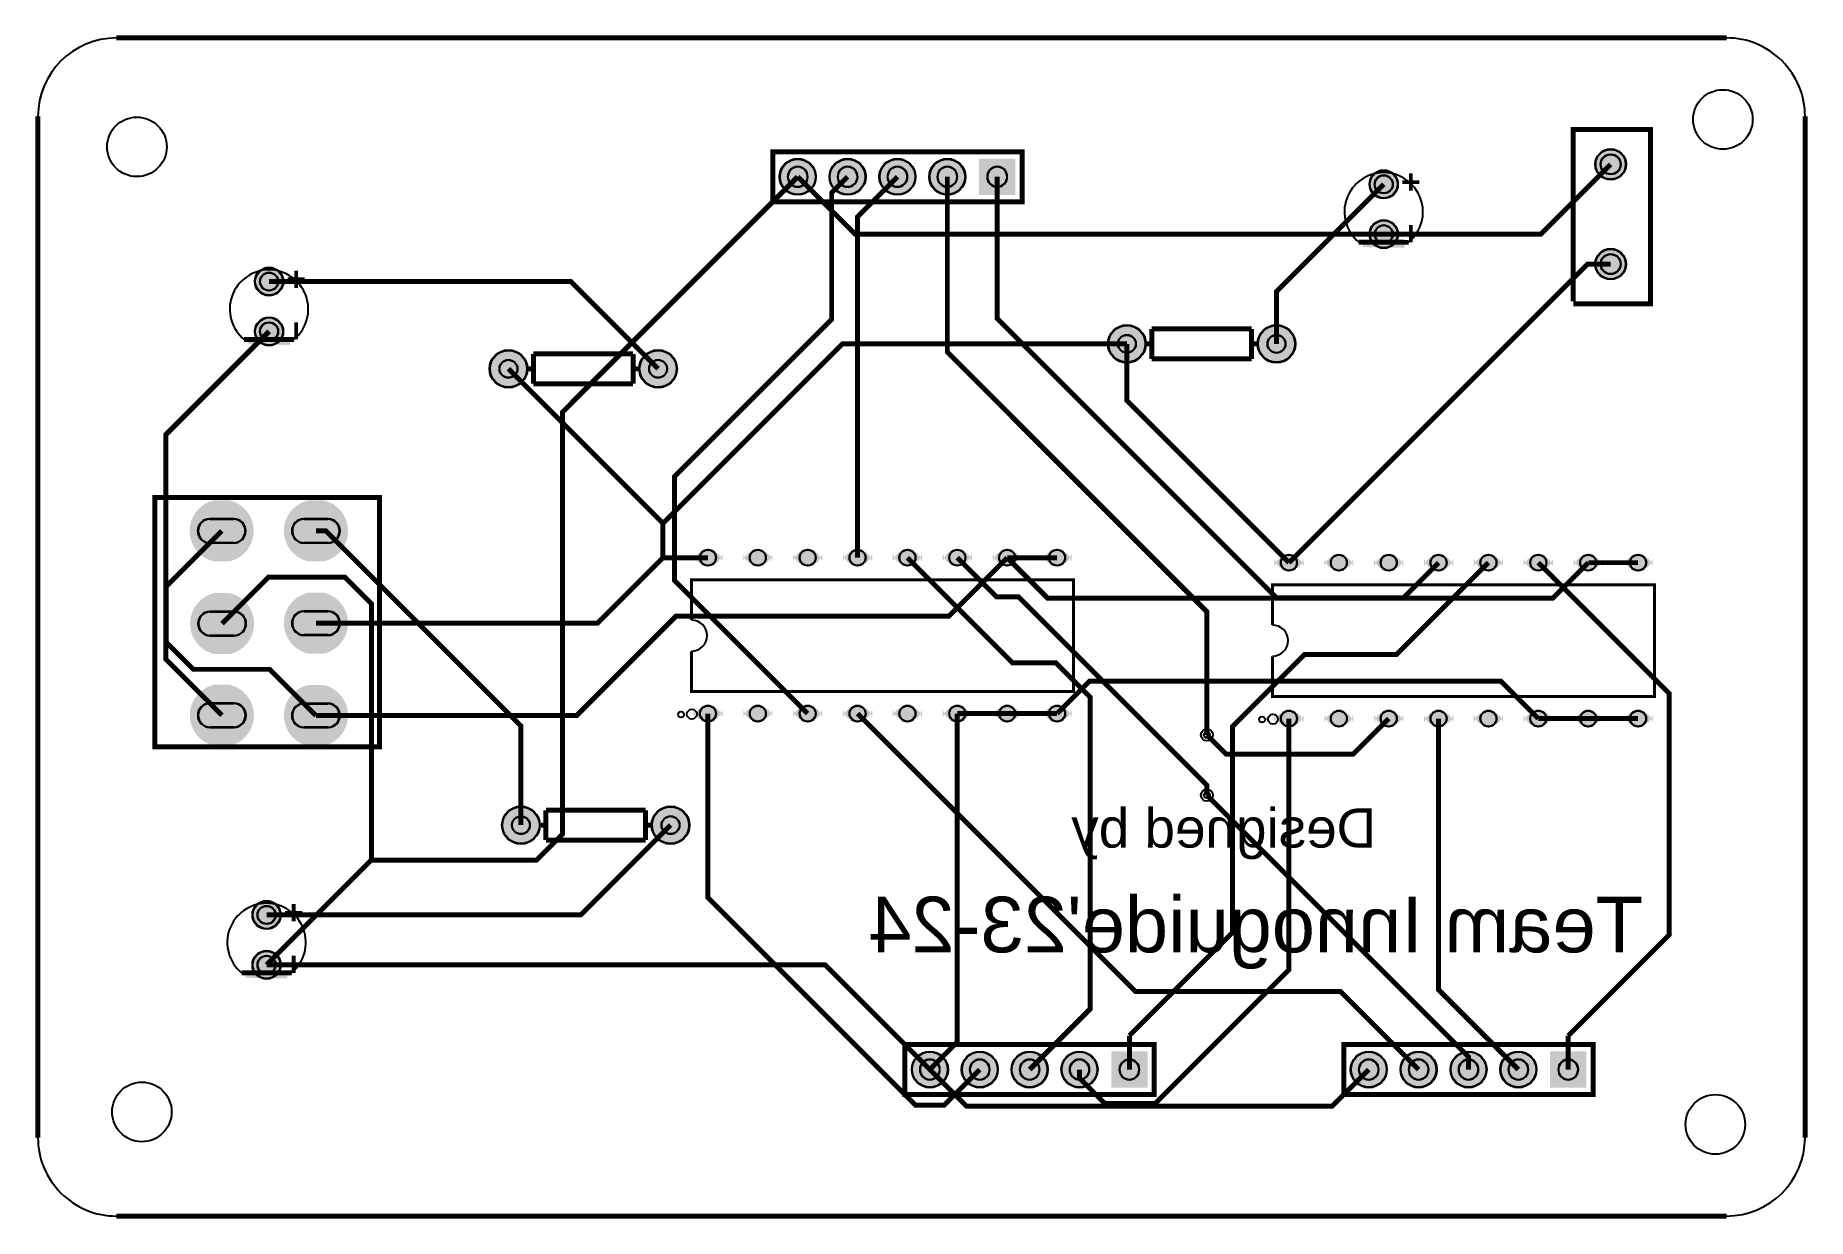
# Model space of a CAD drawing. Header units: millimetres. Extents: x -58.1 to 32.1, y 5.9 to 66.1.
import ezdxf

# ---------------------------------------------------------------- set-up
doc = ezdxf.new("R2010")
doc.units = ezdxf.units.MM
for name, color, linetype, true_color in [('BoardOutLine', 7, 'Continuous', 0xff00ff), ('BottomLayer', 7, 'Continuous', 0x0000ff), ('BottomSolderMaskLayer', 7, 'Continuous', 0xaa00ff), ('Document', 7, 'Continuous', 0xffffff), ('Hole', 7, 'Continuous', 0x222222), ('Multi-Layer', 7, 'Continuous', 0xc0c0c0), ('TopLayer', 7, 'Continuous', 0xff0000), ('TopSilkLayer', 7, 'Continuous', 0xffcc00), ('TopSolderMaskLayer', 7, 'Continuous', 0x800080)]:
    doc.layers.add(name, color=color, linetype=linetype, true_color=true_color)
doc.styles.get("Standard").update_dxf_attribs({"font": 'arial.ttf'})

msp = doc.modelspace()

# ---------------------------------------------------------------- texts
at = {"layer": 'BottomSilkLayer', "text_generation_flag": 2}
for s, height, p in [('Designed by', 2, (10.160020320040758, 24.765049530099077)), ("Team Innoguide'23-24", 2.832004064008128, (23.749047498095024, 19.4310388620778))]:
    msp.add_text(s, height=height, dxfattribs=at).set_placement(p)

# ---------------------------------------------------------------- hatches: boundary and pattern name
at = {"layer": 'BottomSolderMaskLayer'}
for points in [[(-20.229438658877335, 58.92811785623576, 1), (-18.378638557277135, 58.92811785623576, 1)], [(-17.68943357886709, 58.92811785623576, 1), (-15.838633477266887, 58.92811785623576, 1)], [(-15.149428498856958, 58.92811785623576, 1), (-13.298628397256754, 58.92811785623576, 1)], [(-12.609423418846825, 58.92811785623576, 1), (-10.758623317246622, 58.92811785623576, 1)], [(-10.069418338836613, 58.002717805435736), (-10.069418338836613, 59.85351790703578), (-8.21861823723657, 59.85351790703578), (-8.21861823723657, 58.002717805435736)], [(21.310642621285346, 59.56311912623835, 1), (22.885445770891643, 59.56311912623835, 1)], [(9.815621031242005, 58.54711709423418, 1), (11.26642113284221, 58.54711709423418, 1)], [(9.815621031242005, 56.00711201422405, 1), (11.26642113284221, 56.00711201422405, 1)], [(21.310642621285346, 54.48310896621797, 1), (22.885445770891643, 54.48310896621797, 1)], [(-46.95349250698497, 53.594107188214366, 1), (-45.502692405384764, 53.594107188214366, 1)], [(-46.95349250698497, 51.05410210820423, 1), (-45.502692405384764, 51.05410210820423, 1)], [(-3.5052070104139936, 50.41910083820176, 1), (-1.5748031496062715, 50.41910083820176, 1)], [(4.114808229616404, 50.41910083820176, 1), (6.045212090424126, 50.41910083820176, 1)], [(-35.00127000253998, 49.14909829819669, 1), (-33.07086614173225, 49.14909829819669, 1)], [(-27.381254762509467, 49.14909829819669, 1), (-25.450850901701745, 49.14909829819669, 1)], [(-49.056901193802446, 39.34328168656339, -0.7853981633974483), (-49.056901193802446, 42.44488188976379), (-48.225293370586655, 42.44488188976379, -0.7853981633974483), (-48.225293370586655, 39.34328168656339)], [(-44.256799593599226, 39.34328168656339, -0.7853981633974483), (-44.256799593599226, 42.44488188976379), (-43.425191770383435, 42.44488188976379, -0.7853981633974483), (-43.425191770383435, 39.34328168656339)], [(-23.130645161290293, 39.71517645866845, -0.7853981633974483), (-24.621450342900655, 39.71517645866845), (-24.621450342900655, 39.34502166172797, -0.7853981633974483), (-23.130645161290293, 39.34502166172797)], [(-20.59064008128016, 39.71517645866845, -0.7853981633974483), (-22.081445262890522, 39.71517645866845), (-22.081445262890522, 39.34502166172797, -0.7853981633974483), (-20.59064008128016, 39.34502166172797)], [(-18.050635001270027, 39.71517645866845, -0.7853981633974483), (-19.54144018288039, 39.71517645866845), (-19.54144018288039, 39.34502166172797, -0.7853981633974483), (-18.050635001270027, 39.34502166172797)], [(-15.510629921259781, 39.71517645866845, -0.7853981633974483), (-17.001435102870143, 39.71517645866845), (-17.001435102870143, 39.34502166172797, -0.7853981633974483), (-15.510629921259781, 39.34502166172797)], [(-12.970624841249649, 39.71517645866845, -0.7853981633974483), (-14.46143002286001, 39.71517645866845), (-14.46143002286001, 39.34502166172797, -0.7853981633974483), (-12.970624841249649, 39.34502166172797)], [(-10.430619761239516, 39.71517645866845, -0.7853981633974483), (-11.921424942849878, 39.71517645866845), (-11.921424942849878, 39.34502166172797, -0.7853981633974483), (-10.430619761239516, 39.34502166172797)], [(-7.8906146812293825, 39.71517645866845, -0.7853981633974483), (-9.381419862839746, 39.71517645866845), (-9.381419862839746, 39.34502166172797, -0.7853981633974483), (-7.8906146812293825, 39.34502166172797)], [(-5.350609601219136, 39.71517645866845, -0.7853981633974483), (-6.8414147828295, 39.71517645866845), (-6.8414147828295, 39.34502166172797, -0.7853981633974483), (-5.350609601219136, 39.34502166172797)], [(6.460414020828151, 39.46117595066744, -0.7853981633974483), (4.969608839217787, 39.46117595066744), (4.969608839217787, 39.091021153726956, -0.7853981633974483), (6.460414020828151, 39.091021153726956)], [(9.000419100838283, 39.46117595066744, -0.7853981633974483), (7.509613919227919, 39.46117595066744), (7.509613919227919, 39.091021153726956, -0.7853981633974483), (9.000419100838283, 39.091021153726956)], [(11.540424180848415, 39.46117595066744, -0.7853981633974483), (10.049618999238053, 39.46117595066744), (10.049618999238053, 39.091021153726956, -0.7853981633974483), (11.540424180848415, 39.091021153726956)], [(14.080429260858548, 39.46117595066744, -0.7853981633974483), (12.589624079248185, 39.46117595066744), (12.589624079248185, 39.091021153726956, -0.7853981633974483), (14.080429260858548, 39.091021153726956)], [(16.62043434086868, 39.46117595066744, -0.7853981633974483), (15.129629159258318, 39.46117595066744), (15.129629159258318, 39.091021153726956, -0.7853981633974483), (16.62043434086868, 39.091021153726956)], [(19.160439420878813, 39.46117595066744, -0.7853981633974483), (17.66963423926845, 39.46117595066744), (17.66963423926845, 39.091021153726956, -0.7853981633974483), (19.160439420878813, 39.091021153726956)], [(21.700444500888945, 39.46117595066744, -0.7853981633974483), (20.209639319278583, 39.46117595066744), (20.209639319278583, 39.091021153726956, -0.7853981633974483), (21.700444500888945, 39.091021153726956)], [(24.240449580899078, 39.46117595066744, -0.7853981633974483), (22.749644399288716, 39.46117595066744), (22.749644399288716, 39.091021153726956, -0.7853981633974483), (24.240449580899078, 39.091021153726956)], [(-49.03683515367027, 34.623190246380545, -0.7853981633974483), (-49.03683515367027, 37.72479044958095), (-48.20522733045459, 37.72479044958095, -0.7853981633974483), (-48.20522733045459, 34.623190246380545)], [(-44.256799593599226, 34.64325628651261, -0.7853981633974483), (-44.256799593599226, 37.744856489713015), (-43.425191770383435, 37.744856489713015, -0.7853981633974483), (-43.425191770383435, 34.64325628651261)], [(-49.046995173990354, 29.95339090678192, -0.7853981633974483), (-49.046995173990354, 33.054991109982325), (-48.21538735077456, 33.054991109982325, -0.7853981633974483), (-48.21538735077456, 29.95339090678192)], [(-44.256799593599226, 29.943230886461834, -0.7853981633974483), (-44.256799593599226, 33.04483108966224), (-43.425191770383435, 33.04483108966224, -0.7853981633974483), (-43.425191770383435, 29.943230886461834)], [(-23.130645161290293, 31.775120578556653, -0.7853981633974483), (-24.621450342900655, 31.775120578556653), (-24.621450342900655, 31.404965781616056, -0.7853981633974483), (-23.130645161290293, 31.404965781616056)], [(-20.59064008128016, 31.775120578556653, -0.7853981633974483), (-22.081445262890522, 31.775120578556653), (-22.081445262890522, 31.404965781616056, -0.7853981633974483), (-20.59064008128016, 31.404965781616056)], [(-18.050635001270027, 31.775120578556653, -0.7853981633974483), (-19.54144018288039, 31.775120578556653), (-19.54144018288039, 31.404965781616056, -0.7853981633974483), (-18.050635001270027, 31.404965781616056)], [(-15.510629921259781, 31.775120578556653, -0.7853981633974483), (-17.001435102870143, 31.775120578556653), (-17.001435102870143, 31.404965781616056, -0.7853981633974483), (-15.510629921259781, 31.404965781616056)], [(-12.970624841249649, 31.775120578556653, -0.7853981633974483), (-14.46143002286001, 31.775120578556653), (-14.46143002286001, 31.404965781616056, -0.7853981633974483), (-12.970624841249649, 31.404965781616056)], [(-10.430619761239516, 31.775120578556653, -0.7853981633974483), (-11.921424942849878, 31.775120578556653), (-11.921424942849878, 31.404965781616056, -0.7853981633974483), (-10.430619761239516, 31.404965781616056)], [(-7.8906146812293825, 31.775120578556653, -0.7853981633974483), (-9.381419862839746, 31.775120578556653), (-9.381419862839746, 31.404965781616056, -0.7853981633974483), (-7.8906146812293825, 31.404965781616056)], [(-5.350609601219136, 31.775120578556653, -0.7853981633974483), (-6.8414147828295, 31.775120578556653), (-6.8414147828295, 31.404965781616056, -0.7853981633974483), (-5.350609601219136, 31.404965781616056)], [(6.460414020828151, 31.52112007055564, -0.7853981633974483), (4.969608839217787, 31.52112007055564), (4.969608839217787, 31.150965273615043, -0.7853981633974483), (6.460414020828151, 31.150965273615043)], [(9.000419100838283, 31.52112007055564, -0.7853981633974483), (7.509613919227919, 31.52112007055564), (7.509613919227919, 31.150965273615043, -0.7853981633974483), (9.000419100838283, 31.150965273615043)], [(11.540424180848415, 31.52112007055564, -0.7853981633974483), (10.049618999238053, 31.52112007055564), (10.049618999238053, 31.150965273615043, -0.7853981633974483), (11.540424180848415, 31.150965273615043)], [(14.080429260858548, 31.52112007055564, -0.7853981633974483), (12.589624079248185, 31.52112007055564), (12.589624079248185, 31.150965273615043, -0.7853981633974483), (14.080429260858548, 31.150965273615043)], [(16.62043434086868, 31.52112007055564, -0.7853981633974483), (15.129629159258318, 31.52112007055564), (15.129629159258318, 31.150965273615043, -0.7853981633974483), (16.62043434086868, 31.150965273615043)], [(19.160439420878813, 31.52112007055564, -0.7853981633974483), (17.66963423926845, 31.52112007055564), (17.66963423926845, 31.150965273615043, -0.7853981633974483), (19.160439420878813, 31.150965273615043)], [(21.700444500888945, 31.52112007055564, -0.7853981633974483), (20.209639319278583, 31.52112007055564), (20.209639319278583, 31.150965273615043, -0.7853981633974483), (21.700444500888945, 31.150965273615043)], [(24.240449580899078, 31.52112007055564, -0.7853981633974483), (22.749644399288716, 31.52112007055564), (22.749644399288716, 31.150965273615043, -0.7853981633974483), (24.240449580899078, 31.150965273615043)], [(-34.366268732537506, 25.908051816103693, 1), (-32.43586487172978, 25.908051816103693, 1)], [(-26.74625349250699, 25.908051816103693, 1), (-24.81584963169927, 25.908051816103693, 1)], [(-47.080492760985535, 21.33604267208534, 1), (-45.62969265938533, 21.33604267208534, 1)], [(-47.080492760985535, 18.79603759207521, 1), (-45.62969265938533, 18.79603759207521, 1)], [(-13.498425196850429, 13.46202692405393, 1), (-11.647625095250225, 13.46202692405393, 1)], [(-10.958420116840182, 13.46202692405393, 1), (-9.107620015239979, 13.46202692405393, 1)], [(-8.41841503683005, 13.46202692405393, 1), (-6.567614935229846, 13.46202692405393, 1)], [(-5.878409956819917, 13.46202692405393, 1), (-4.027609855219714, 13.46202692405393, 1)], [(-3.3384048768097045, 12.536626873253795), (-3.3384048768097045, 14.387426974853952), (-1.4876047752095474, 14.387426974853952), (-1.4876047752095474, 12.536626873253795)], [(8.85361950723908, 13.46202692405393, 1), (10.704419608839283, 13.46202692405393, 1)], [(11.393624587249212, 13.46202692405393, 1), (13.244424688849415, 13.46202692405393, 1)], [(13.933629667259344, 13.46202692405393, 1), (15.784429768859548, 13.46202692405393, 1)], [(16.47363474726948, 13.46202692405393, 1), (18.32443484886968, 13.46202692405393, 1)], [(19.013639827279803, 12.536626873253795), (19.013639827279803, 14.387426974853952), (20.864439928880074, 14.387426974853952), (20.864439928880074, 12.536626873253795)]]:
    msp.add_hatch(color=256, dxfattribs=at).paths.add_polyline_path(points)
at = {"layer": 'Document'}
for points in [[(12.361569723139382, 58.7543053086107), (11.481584963170008, 58.7543053086107), (11.481584963170008, 58.564312928625895), (12.361569723139382, 58.564312928625895)], [(12.017068834137717, 58.219659639319275), (12.017068834137717, 59.09964439928876), (11.82707645415303, 59.09964439928876), (11.82707645415303, 58.219659639319275)], [(12.017068834137717, 55.59710439420883), (12.017068834137717, 56.477089154178316), (11.82707645415303, 56.477089154178316), (11.82707645415303, 55.59710439420883)], [(11.601016002032111, 55.63710947421896), (9.48102616205233, 55.63710947421896), (9.48102616205233, 55.34711709423425), (9.491008382016844, 55.34711709423425), (11.601016002032111, 55.31711963423936)], [(-44.40754381508759, 53.80129540259088), (-45.287528575057195, 53.80129540259088), (-45.287528575057195, 53.61130302260608), (-44.40754381508759, 53.61130302260608)], [(-44.75204470408937, 53.26664973329946), (-44.75204470408937, 54.14663449326895), (-44.94203708407417, 54.14663449326895), (-44.94203708407417, 53.26664973329946)], [(-44.75204470408937, 50.64409448818901), (-44.75204470408937, 51.5240792481585), (-44.94203708407417, 51.5240792481585), (-44.94203708407417, 50.64409448818901)], [(-45.16809753619498, 50.684099568199144), (-47.28808737617476, 50.684099568199144), (-47.28808737617476, 50.394107188214434), (-47.278105156210245, 50.394107188214434), (-45.16809753619498, 50.364109728219546)], [(-44.879044958089935, 21.008585217170435), (-44.879044958089935, 21.888569977139923), (-45.06903733807462, 21.888569977139923), (-45.06903733807462, 21.008585217170435)], [(-44.534544069088156, 21.543230886461856), (-45.414528829057645, 21.543230886461856), (-45.414528829057645, 21.353238506477055), (-44.534544069088156, 21.353238506477055)], [(-44.879044958089935, 18.386029972059987), (-44.879044958089935, 19.266014732029475), (-45.06903733807462, 19.266014732029475), (-45.06903733807462, 18.386029972059987)], [(-45.29509779019554, 18.42603505207012), (-47.41508763017532, 18.42603505207012), (-47.41508763017532, 18.13604267208541), (-47.40510541021081, 18.13604267208541), (-45.29509779019554, 18.106045212090407)]]:
    msp.add_hatch(color=256, dxfattribs=at).paths.add_polyline_path(points)
at = {"layer": 'Multi-Layer'}
for points in [[(-20.204038608077234, 58.92811785623576, 1), (-18.404038608077236, 58.92811785623576, 1)], [(-17.664033528066987, 58.92811785623576, 1), (-15.864033528066988, 58.92811785623576, 1)], [(-15.124028448056857, 58.92811785623576, 1), (-13.324028448056856, 58.92811785623576, 1)], [(-12.584023368046724, 58.92811785623576, 1), (-10.784023368046723, 58.92811785623576, 1)], [(-10.044018288036568, 58.02811785623578), (-10.044018288036568, 59.828117856235735), (-8.244018288036614, 59.828117856235735), (-8.244018288036614, 58.02811785623578)], [(21.336042672085448, 59.56311912623835, 1), (22.86004572009154, 59.56311912623835, 1)], [(9.841021082042108, 58.54711709423418, 1), (11.241021082042106, 58.54711709423418, 1)], [(9.841021082042108, 56.00711201422405, 1), (11.241021082042106, 56.00711201422405, 1)], [(21.336042672085448, 54.48310896621797, 1), (22.86004572009154, 54.48310896621797, 1)], [(-46.92809245618487, 53.594107188214366, 1), (-45.528092456184865, 53.594107188214366, 1)], [(-46.92809245618487, 51.05410210820423, 1), (-45.528092456184865, 51.05410210820423, 1)], [(-3.479806959613892, 50.41910083820176, 1), (-1.6002032004063733, 50.41910083820176, 1)], [(4.1402082804165055, 50.41910083820176, 1), (6.019812039624025, 50.41910083820176, 1)], [(-34.975869951739874, 49.14909829819669, 1), (-33.09626619253236, 49.14909829819669, 1)], [(-27.355854711709366, 49.14909829819669, 1), (-25.476250952501847, 49.14909829819669, 1)], [(-49.04610109220221, 39.39408178816359, -0.7853981633974483), (-49.04610109220221, 42.39408178816359), (-48.236093472186894, 42.39408178816359, -0.7853981633974483), (-48.236093472186894, 39.39408178816359)], [(-44.24599949199899, 39.39408178816359, -0.7853981633974483), (-44.24599949199899, 42.39408178816359), (-43.435991871983674, 42.39408178816359, -0.7853981633974483), (-43.435991871983674, 39.39408178816359)], [(-23.156045212090394, 39.71009652019313, -0.7853981633974483), (-24.596050292100553, 39.71009652019313), (-24.596050292100553, 39.35010160020329, -0.7853981633974483), (-23.156045212090394, 39.35010160020329)], [(-20.61604013208026, 39.71009652019313, -0.7853981633974483), (-22.05604521209042, 39.71009652019313), (-22.05604521209042, 39.35010160020329, -0.7853981633974483), (-20.61604013208026, 39.35010160020329)], [(-18.07603505207013, 39.71009652019313, -0.7853981633974483), (-19.51604013208029, 39.71009652019313), (-19.51604013208029, 39.35010160020329, -0.7853981633974483), (-18.07603505207013, 39.35010160020329)], [(-15.536029972059882, 39.71009652019313, -0.7853981633974483), (-16.976035052070042, 39.71009652019313), (-16.976035052070042, 39.35010160020329, -0.7853981633974483), (-15.536029972059882, 39.35010160020329)], [(-12.99602489204975, 39.71009652019313, -0.7853981633974483), (-14.43602997205991, 39.71009652019313), (-14.43602997205991, 39.35010160020329, -0.7853981633974483), (-12.99602489204975, 39.35010160020329)], [(-10.456019812039617, 39.71009652019313, -0.7853981633974483), (-11.896024892049777, 39.71009652019313), (-11.896024892049777, 39.35010160020329, -0.7853981633974483), (-10.456019812039617, 39.35010160020329)], [(-7.916014732029485, 39.71009652019313, -0.7853981633974483), (-9.356019812039644, 39.71009652019313), (-9.356019812039644, 39.35010160020329, -0.7853981633974483), (-7.916014732029485, 39.35010160020329)], [(-5.376009652019238, 39.71009652019313, -0.7853981633974483), (-6.816014732029398, 39.71009652019313), (-6.816014732029398, 39.35010160020329, -0.7853981633974483), (-5.376009652019238, 39.35010160020329)], [(6.435013970028049, 39.45609601219212, -0.7853981633974483), (4.995008890017889, 39.45609601219212), (4.995008890017889, 39.096101092202275, -0.7853981633974483), (6.435013970028049, 39.096101092202275)], [(8.975019050038181, 39.45609601219212, -0.7853981633974483), (7.535013970028022, 39.45609601219212), (7.535013970028022, 39.096101092202275, -0.7853981633974483), (8.975019050038181, 39.096101092202275)], [(11.515024130048314, 39.45609601219212, -0.7853981633974483), (10.075019050038154, 39.45609601219212), (10.075019050038154, 39.096101092202275, -0.7853981633974483), (11.515024130048314, 39.096101092202275)], [(14.055029210058446, 39.45609601219212, -0.7853981633974483), (12.615024130048287, 39.45609601219212), (12.615024130048287, 39.096101092202275, -0.7853981633974483), (14.055029210058446, 39.096101092202275)], [(16.59503429006858, 39.45609601219212, -0.7853981633974483), (15.15502921005842, 39.45609601219212), (15.15502921005842, 39.096101092202275, -0.7853981633974483), (16.59503429006858, 39.096101092202275)], [(19.13503937007871, 39.45609601219212, -0.7853981633974483), (17.695034290068552, 39.45609601219212), (17.695034290068552, 39.096101092202275, -0.7853981633974483), (19.13503937007871, 39.096101092202275)], [(21.675044450088844, 39.45609601219212, -0.7853981633974483), (20.235039370078685, 39.45609601219212), (20.235039370078685, 39.096101092202275, -0.7853981633974483), (21.675044450088844, 39.096101092202275)], [(24.215049530098977, 39.45609601219212, -0.7853981633974483), (22.775044450088817, 39.45609601219212), (22.775044450088817, 39.096101092202275, -0.7853981633974483), (24.215049530098977, 39.096101092202275)], [(-49.02603505207014, 34.67399034798075, -0.7853981633974483), (-49.02603505207014, 37.67399034798075), (-48.216027432054716, 37.67399034798075, -0.7853981633974483), (-48.216027432054716, 34.67399034798075)], [(-44.24599949199899, 34.69405638811281, -0.7853981633974483), (-44.24599949199899, 37.69405638811281), (-43.435991871983674, 37.69405638811281, -0.7853981633974483), (-43.435991871983674, 34.69405638811281)], [(-49.036195072390115, 30.004191008382122, -0.7853981633974483), (-49.036195072390115, 33.00419100838212), (-48.2261874523748, 33.00419100838212, -0.7853981633974483), (-48.2261874523748, 30.004191008382122)], [(-44.24599949199899, 29.994030988062036, -0.7853981633974483), (-44.24599949199899, 32.994030988062036), (-43.435991871983674, 32.994030988062036, -0.7853981633974483), (-43.435991871983674, 29.994030988062036)], [(-23.156045212090394, 31.770040640081334, -0.7853981633974483), (-24.596050292100553, 31.770040640081334), (-24.596050292100553, 31.41004572009149, -0.7853981633974483), (-23.156045212090394, 31.41004572009149)], [(-20.61604013208026, 31.770040640081334, -0.7853981633974483), (-22.05604521209042, 31.770040640081334), (-22.05604521209042, 31.41004572009149, -0.7853981633974483), (-20.61604013208026, 31.41004572009149)], [(-18.07603505207013, 31.770040640081334, -0.7853981633974483), (-19.51604013208029, 31.770040640081334), (-19.51604013208029, 31.41004572009149, -0.7853981633974483), (-18.07603505207013, 31.41004572009149)], [(-15.536029972059882, 31.770040640081334, -0.7853981633974483), (-16.976035052070042, 31.770040640081334), (-16.976035052070042, 31.41004572009149, -0.7853981633974483), (-15.536029972059882, 31.41004572009149)], [(-12.99602489204975, 31.770040640081334, -0.7853981633974483), (-14.43602997205991, 31.770040640081334), (-14.43602997205991, 31.41004572009149, -0.7853981633974483), (-12.99602489204975, 31.41004572009149)], [(-10.456019812039617, 31.770040640081334, -0.7853981633974483), (-11.896024892049777, 31.770040640081334), (-11.896024892049777, 31.41004572009149, -0.7853981633974483), (-10.456019812039617, 31.41004572009149)], [(-7.916014732029485, 31.770040640081334, -0.7853981633974483), (-9.356019812039644, 31.770040640081334), (-9.356019812039644, 31.41004572009149, -0.7853981633974483), (-7.916014732029485, 31.41004572009149)], [(-5.376009652019238, 31.770040640081334, -0.7853981633974483), (-6.816014732029398, 31.770040640081334), (-6.816014732029398, 31.41004572009149, -0.7853981633974483), (-5.376009652019238, 31.41004572009149)], [(6.435013970028049, 31.51604013208032, -0.7853981633974483), (4.995008890017889, 31.51604013208032), (4.995008890017889, 31.156045212090476, -0.7853981633974483), (6.435013970028049, 31.156045212090476)], [(8.975019050038181, 31.51604013208032, -0.7853981633974483), (7.535013970028022, 31.51604013208032), (7.535013970028022, 31.156045212090476, -0.7853981633974483), (8.975019050038181, 31.156045212090476)], [(11.515024130048314, 31.51604013208032, -0.7853981633974483), (10.075019050038154, 31.51604013208032), (10.075019050038154, 31.156045212090476, -0.7853981633974483), (11.515024130048314, 31.156045212090476)], [(14.055029210058446, 31.51604013208032, -0.7853981633974483), (12.615024130048287, 31.51604013208032), (12.615024130048287, 31.156045212090476, -0.7853981633974483), (14.055029210058446, 31.156045212090476)], [(16.59503429006858, 31.51604013208032, -0.7853981633974483), (15.15502921005842, 31.51604013208032), (15.15502921005842, 31.156045212090476, -0.7853981633974483), (16.59503429006858, 31.156045212090476)], [(19.13503937007871, 31.51604013208032, -0.7853981633974483), (17.695034290068552, 31.51604013208032), (17.695034290068552, 31.156045212090476, -0.7853981633974483), (19.13503937007871, 31.156045212090476)], [(21.675044450088844, 31.51604013208032, -0.7853981633974483), (20.235039370078685, 31.51604013208032), (20.235039370078685, 31.156045212090476, -0.7853981633974483), (21.675044450088844, 31.156045212090476)], [(24.215049530098977, 31.51604013208032, -0.7853981633974483), (22.775044450088817, 31.51604013208032), (22.775044450088817, 31.156045212090476, -0.7853981633974483), (24.215049530098977, 31.156045212090476)], [(-34.3408686817374, 25.908051816103693, 1), (-32.461264922529885, 25.908051816103693, 1)], [(-26.72085344170689, 25.908051816103693, 1), (-24.84124968249937, 25.908051816103693, 1)], [(-47.055092710185434, 21.33604267208534, 1), (-45.65509271018543, 21.33604267208534, 1)], [(-47.055092710185434, 18.79603759207521, 1), (-45.65509271018543, 18.79603759207521, 1)], [(-13.473025146050327, 13.46202692405393, 1), (-11.673025146050326, 13.46202692405393, 1)], [(-10.933020066040081, 13.46202692405393, 1), (-9.13302006604008, 13.46202692405393, 1)], [(-8.393014986029948, 13.46202692405393, 1), (-6.593014986029948, 13.46202692405393, 1)], [(-5.853009906019816, 13.46202692405393, 1), (-4.053009906019815, 13.46202692405393, 1)], [(-3.3130048260095464, 12.562026924053953), (-3.3130048260095464, 14.362026924053794), (-1.5130048260097055, 14.362026924053794), (-1.5130048260097055, 12.562026924053953)], [(8.87901955803918, 13.46202692405393, 1), (10.679019558039181, 13.46202692405393, 1)], [(11.419024638049313, 13.46202692405393, 1), (13.219024638049314, 13.46202692405393, 1)], [(13.959029718059446, 13.46202692405393, 1), (15.759029718059447, 13.46202692405393, 1)], [(16.49903479806958, 13.46202692405393, 1), (18.299034798069577, 13.46202692405393, 1)], [(19.039039878079848, 12.562026924053953), (19.039039878079848, 14.362026924053794), (20.839039878079802, 14.362026924053794), (20.839039878079802, 12.562026924053953)]]:
    msp.add_hatch(color=256, dxfattribs=at).paths.add_polyline_path(points)
at = {"layer": 'TopSolderMaskLayer'}
for points in [[(-20.229438658877335, 58.92811785623576, 1), (-18.378638557277135, 58.92811785623576, 1)], [(-17.68943357886709, 58.92811785623576, 1), (-15.838633477266887, 58.92811785623576, 1)], [(-15.149428498856958, 58.92811785623576, 1), (-13.298628397256754, 58.92811785623576, 1)], [(-12.609423418846825, 58.92811785623576, 1), (-10.758623317246622, 58.92811785623576, 1)], [(-10.069418338836613, 58.002717805435736), (-10.069418338836613, 59.85351790703578), (-8.21861823723657, 59.85351790703578), (-8.21861823723657, 58.002717805435736)], [(21.310642621285346, 59.56311912623835, 1), (22.885445770891643, 59.56311912623835, 1)], [(9.815621031242005, 58.54711709423418, 1), (11.26642113284221, 58.54711709423418, 1)], [(9.815621031242005, 56.00711201422405, 1), (11.26642113284221, 56.00711201422405, 1)], [(21.310642621285346, 54.48310896621797, 1), (22.885445770891643, 54.48310896621797, 1)], [(-46.95349250698497, 53.594107188214366, 1), (-45.502692405384764, 53.594107188214366, 1)], [(-46.95349250698497, 51.05410210820423, 1), (-45.502692405384764, 51.05410210820423, 1)], [(-3.5052070104139936, 50.41910083820176, 1), (-1.5748031496062715, 50.41910083820176, 1)], [(4.114808229616404, 50.41910083820176, 1), (6.045212090424126, 50.41910083820176, 1)], [(-35.00127000253998, 49.14909829819669, 1), (-33.07086614173225, 49.14909829819669, 1)], [(-27.381254762509467, 49.14909829819669, 1), (-25.450850901701745, 49.14909829819669, 1)], [(-49.056901193802446, 39.34328168656339, -0.7853981633974483), (-49.056901193802446, 42.44488188976379), (-48.225293370586655, 42.44488188976379, -0.7853981633974483), (-48.225293370586655, 39.34328168656339)], [(-44.256799593599226, 39.34328168656339, -0.7853981633974483), (-44.256799593599226, 42.44488188976379), (-43.425191770383435, 42.44488188976379, -0.7853981633974483), (-43.425191770383435, 39.34328168656339)], [(-23.130645161290293, 39.71517645866845, -0.7853981633974483), (-24.621450342900655, 39.71517645866845), (-24.621450342900655, 39.34502166172797, -0.7853981633974483), (-23.130645161290293, 39.34502166172797)], [(-20.59064008128016, 39.71517645866845, -0.7853981633974483), (-22.081445262890522, 39.71517645866845), (-22.081445262890522, 39.34502166172797, -0.7853981633974483), (-20.59064008128016, 39.34502166172797)], [(-18.050635001270027, 39.71517645866845, -0.7853981633974483), (-19.54144018288039, 39.71517645866845), (-19.54144018288039, 39.34502166172797, -0.7853981633974483), (-18.050635001270027, 39.34502166172797)], [(-15.510629921259781, 39.71517645866845, -0.7853981633974483), (-17.001435102870143, 39.71517645866845), (-17.001435102870143, 39.34502166172797, -0.7853981633974483), (-15.510629921259781, 39.34502166172797)], [(-12.970624841249649, 39.71517645866845, -0.7853981633974483), (-14.46143002286001, 39.71517645866845), (-14.46143002286001, 39.34502166172797, -0.7853981633974483), (-12.970624841249649, 39.34502166172797)], [(-10.430619761239516, 39.71517645866845, -0.7853981633974483), (-11.921424942849878, 39.71517645866845), (-11.921424942849878, 39.34502166172797, -0.7853981633974483), (-10.430619761239516, 39.34502166172797)], [(-7.8906146812293825, 39.71517645866845, -0.7853981633974483), (-9.381419862839746, 39.71517645866845), (-9.381419862839746, 39.34502166172797, -0.7853981633974483), (-7.8906146812293825, 39.34502166172797)], [(-5.350609601219136, 39.71517645866845, -0.7853981633974483), (-6.8414147828295, 39.71517645866845), (-6.8414147828295, 39.34502166172797, -0.7853981633974483), (-5.350609601219136, 39.34502166172797)], [(6.460414020828151, 39.46117595066744, -0.7853981633974483), (4.969608839217787, 39.46117595066744), (4.969608839217787, 39.091021153726956, -0.7853981633974483), (6.460414020828151, 39.091021153726956)], [(9.000419100838283, 39.46117595066744, -0.7853981633974483), (7.509613919227919, 39.46117595066744), (7.509613919227919, 39.091021153726956, -0.7853981633974483), (9.000419100838283, 39.091021153726956)], [(11.540424180848415, 39.46117595066744, -0.7853981633974483), (10.049618999238053, 39.46117595066744), (10.049618999238053, 39.091021153726956, -0.7853981633974483), (11.540424180848415, 39.091021153726956)], [(14.080429260858548, 39.46117595066744, -0.7853981633974483), (12.589624079248185, 39.46117595066744), (12.589624079248185, 39.091021153726956, -0.7853981633974483), (14.080429260858548, 39.091021153726956)], [(16.62043434086868, 39.46117595066744, -0.7853981633974483), (15.129629159258318, 39.46117595066744), (15.129629159258318, 39.091021153726956, -0.7853981633974483), (16.62043434086868, 39.091021153726956)], [(19.160439420878813, 39.46117595066744, -0.7853981633974483), (17.66963423926845, 39.46117595066744), (17.66963423926845, 39.091021153726956, -0.7853981633974483), (19.160439420878813, 39.091021153726956)], [(21.700444500888945, 39.46117595066744, -0.7853981633974483), (20.209639319278583, 39.46117595066744), (20.209639319278583, 39.091021153726956, -0.7853981633974483), (21.700444500888945, 39.091021153726956)], [(24.240449580899078, 39.46117595066744, -0.7853981633974483), (22.749644399288716, 39.46117595066744), (22.749644399288716, 39.091021153726956, -0.7853981633974483), (24.240449580899078, 39.091021153726956)], [(-49.03683515367027, 34.623190246380545, -0.7853981633974483), (-49.03683515367027, 37.72479044958095), (-48.20522733045459, 37.72479044958095, -0.7853981633974483), (-48.20522733045459, 34.623190246380545)], [(-44.256799593599226, 34.64325628651261, -0.7853981633974483), (-44.256799593599226, 37.744856489713015), (-43.425191770383435, 37.744856489713015, -0.7853981633974483), (-43.425191770383435, 34.64325628651261)], [(-49.046995173990354, 29.95339090678192, -0.7853981633974483), (-49.046995173990354, 33.054991109982325), (-48.21538735077456, 33.054991109982325, -0.7853981633974483), (-48.21538735077456, 29.95339090678192)], [(-44.256799593599226, 29.943230886461834, -0.7853981633974483), (-44.256799593599226, 33.04483108966224), (-43.425191770383435, 33.04483108966224, -0.7853981633974483), (-43.425191770383435, 29.943230886461834)], [(-23.130645161290293, 31.775120578556653, -0.7853981633974483), (-24.621450342900655, 31.775120578556653), (-24.621450342900655, 31.404965781616056, -0.7853981633974483), (-23.130645161290293, 31.404965781616056)], [(-20.59064008128016, 31.775120578556653, -0.7853981633974483), (-22.081445262890522, 31.775120578556653), (-22.081445262890522, 31.404965781616056, -0.7853981633974483), (-20.59064008128016, 31.404965781616056)], [(-18.050635001270027, 31.775120578556653, -0.7853981633974483), (-19.54144018288039, 31.775120578556653), (-19.54144018288039, 31.404965781616056, -0.7853981633974483), (-18.050635001270027, 31.404965781616056)], [(-15.510629921259781, 31.775120578556653, -0.7853981633974483), (-17.001435102870143, 31.775120578556653), (-17.001435102870143, 31.404965781616056, -0.7853981633974483), (-15.510629921259781, 31.404965781616056)], [(-12.970624841249649, 31.775120578556653, -0.7853981633974483), (-14.46143002286001, 31.775120578556653), (-14.46143002286001, 31.404965781616056, -0.7853981633974483), (-12.970624841249649, 31.404965781616056)], [(-10.430619761239516, 31.775120578556653, -0.7853981633974483), (-11.921424942849878, 31.775120578556653), (-11.921424942849878, 31.404965781616056, -0.7853981633974483), (-10.430619761239516, 31.404965781616056)], [(-7.8906146812293825, 31.775120578556653, -0.7853981633974483), (-9.381419862839746, 31.775120578556653), (-9.381419862839746, 31.404965781616056, -0.7853981633974483), (-7.8906146812293825, 31.404965781616056)], [(-5.350609601219136, 31.775120578556653, -0.7853981633974483), (-6.8414147828295, 31.775120578556653), (-6.8414147828295, 31.404965781616056, -0.7853981633974483), (-5.350609601219136, 31.404965781616056)], [(6.460414020828151, 31.52112007055564, -0.7853981633974483), (4.969608839217787, 31.52112007055564), (4.969608839217787, 31.150965273615043, -0.7853981633974483), (6.460414020828151, 31.150965273615043)], [(9.000419100838283, 31.52112007055564, -0.7853981633974483), (7.509613919227919, 31.52112007055564), (7.509613919227919, 31.150965273615043, -0.7853981633974483), (9.000419100838283, 31.150965273615043)], [(11.540424180848415, 31.52112007055564, -0.7853981633974483), (10.049618999238053, 31.52112007055564), (10.049618999238053, 31.150965273615043, -0.7853981633974483), (11.540424180848415, 31.150965273615043)], [(14.080429260858548, 31.52112007055564, -0.7853981633974483), (12.589624079248185, 31.52112007055564), (12.589624079248185, 31.150965273615043, -0.7853981633974483), (14.080429260858548, 31.150965273615043)], [(16.62043434086868, 31.52112007055564, -0.7853981633974483), (15.129629159258318, 31.52112007055564), (15.129629159258318, 31.150965273615043, -0.7853981633974483), (16.62043434086868, 31.150965273615043)], [(19.160439420878813, 31.52112007055564, -0.7853981633974483), (17.66963423926845, 31.52112007055564), (17.66963423926845, 31.150965273615043, -0.7853981633974483), (19.160439420878813, 31.150965273615043)], [(21.700444500888945, 31.52112007055564, -0.7853981633974483), (20.209639319278583, 31.52112007055564), (20.209639319278583, 31.150965273615043, -0.7853981633974483), (21.700444500888945, 31.150965273615043)], [(24.240449580899078, 31.52112007055564, -0.7853981633974483), (22.749644399288716, 31.52112007055564), (22.749644399288716, 31.150965273615043, -0.7853981633974483), (24.240449580899078, 31.150965273615043)], [(-34.366268732537506, 25.908051816103693, 1), (-32.43586487172978, 25.908051816103693, 1)], [(-26.74625349250699, 25.908051816103693, 1), (-24.81584963169927, 25.908051816103693, 1)], [(-47.080492760985535, 21.33604267208534, 1), (-45.62969265938533, 21.33604267208534, 1)], [(-47.080492760985535, 18.79603759207521, 1), (-45.62969265938533, 18.79603759207521, 1)], [(-13.498425196850429, 13.46202692405393, 1), (-11.647625095250225, 13.46202692405393, 1)], [(-10.958420116840182, 13.46202692405393, 1), (-9.107620015239979, 13.46202692405393, 1)], [(-8.41841503683005, 13.46202692405393, 1), (-6.567614935229846, 13.46202692405393, 1)], [(-5.878409956819917, 13.46202692405393, 1), (-4.027609855219714, 13.46202692405393, 1)], [(-3.3384048768097045, 12.536626873253795), (-3.3384048768097045, 14.387426974853952), (-1.4876047752095474, 14.387426974853952), (-1.4876047752095474, 12.536626873253795)], [(8.85361950723908, 13.46202692405393, 1), (10.704419608839283, 13.46202692405393, 1)], [(11.393624587249212, 13.46202692405393, 1), (13.244424688849415, 13.46202692405393, 1)], [(13.933629667259344, 13.46202692405393, 1), (15.784429768859548, 13.46202692405393, 1)], [(16.47363474726948, 13.46202692405393, 1), (18.32443484886968, 13.46202692405393, 1)], [(19.013639827279803, 12.536626873253795), (19.013639827279803, 14.387426974853952), (20.864439928880074, 14.387426974853952), (20.864439928880074, 12.536626873253795)]]:
    msp.add_hatch(color=256, dxfattribs=at).paths.add_polyline_path(points)

# ---------------------------------------------------------------- linework, layer by layer
at = {"layer": 'BoardOutLine', "const_width": 0.25400050800101603}
for points in [[(-54, 66.00000000000011), (28, 66.00000000000011)], [(-58, 10), (-58, 62)], [(32.00000000000023, 62), (32.00000000000023, 10)], [(28, 6), (-54, 6)]]:
    msp.add_lwpolyline(points, dxfattribs=at)
at = {"layer": 'BoardOutLine'}
for centre, start, end in [((-54, 62), 90, 180), ((28.000000000000227, 62), 359.99999999999983, 90), ((-54, 10), 179.99999999999983, 270), ((28.000000000000227, 10), 270, 0)]:
    msp.add_arc(centre, 4, start, end, dxfattribs=at)
at = {"layer": 'BottomLayer', "const_width": 0.25400050800101603}
for points in [[(-19.30401320802639, 58.92811785623576), (-31.283185166370345, 46.94894589789192), (-31.283185166370345, 25.443230886461834), (-32.59458978917962, 24.131826263652556), (-41.01927863855735, 24.131826263652556)], [(-18.796012192024364, 31.590043180086354), (-25.572491744983495, 38.366522733045485), (-25.572491744983495, 43.6718313436628), (-17.575031750063545, 51.66929133858275), (-17.575031750063545, 58.11709423418847), (-16.764008128016144, 58.92811785623576)], [(-16.256007112014117, 39.530099060198154), (-16.256007112014117, 56.89611379222765), (-14.224003048006011, 58.92811785623576)], [(-11.683997967995879, 58.92811785623576), (-11.683997967995879, 49.99796799593605), (1.5382524765049084, 36.77571755143515), (1.5382524765049084, 30.501397002793965)], [(13.335052070104211, 39.27609855219714), (11.54384048768111, 37.484886969773925), (5.0749555499112375, 37.484886969773925), (-9.143992887985746, 51.70383540767091), (-9.143992887985746, 58.92811785623576)], [(5.08003556007111, 50.41910083820176), (5.08003556007111, 53.08610617221234), (10.541046482092952, 58.54711709423418)], [(22.09806959613934, 54.48310896621797), (20.92204724409453, 54.48310896621797), (5.715036830073814, 39.27609855219714)], [(5.715036830073814, 39.27609855219714), (-2.5399796799592878, 47.53111506223024), (-2.5399796799592878, 50.41910083820176)], [(-43.8409702819406, 31.494030988062036), (-46.19098298196593, 33.84404368808748), (-50.086842773685476, 33.84404368808748), (-51.47571755143508, 35.232918465836974), (-51.47571755143508, 38.05943611887233), (-48.641071882143706, 40.89408178816359)], [(-43.8409702819406, 40.89408178816359), (-43.33982727965463, 40.89408178816359), (-33.4010414020828, 30.95529591059187), (-33.4010414020828, 25.908051816103693)], [(-13.716002032003985, 39.530099060198154), (-8.36649733299464, 34.180594361188696), (-6.165836931673766, 34.180594361188696), (-4.407899415798852, 32.42265684531378), (-4.407899415798852, 16.547117094234295), (-7.492989585979103, 13.46202692405393)], [(-11.175996951993852, 39.530099060198154), (-9.188950977901868, 37.54305308610617), (-8.06855473710948, 37.54305308610617), (1.5382524765049084, 27.93624587249178), (1.5382524765049084, 27.432308864617767)], [(15.875057150114344, 39.27609855219714), (11.198653797307543, 34.59969519939045), (6.5133604267207375, 34.59969519939045), (2.8372110744221573, 30.92354584709176), (2.8372110744221573, 20.439420878841702), (-2.412979425958838, 15.18923037846082)], [(18.415062230124477, 39.27609855219714), (25.086893573787165, 32.60426720853445), (25.086893573787165, 20.33705867411743), (19.939065278130556, 15.18923037846082)], [(-48.62100584201164, 36.17399034798075), (-46.25092710185413, 38.54406908813826), (-42.38021336042664, 38.54406908813826), (-41.01927863855735, 37.183134366268746), (-41.01927863855735, 24.131826263652556)], [(-23.87602235204463, 31.590043180086354), (-23.87602235204463, 22.215138430276852), (-13.313157226314388, 11.652273304546611), (-11.842748285496555, 11.652273304546611), (-10.032994665989236, 13.46202692405393)], [(-11.175996951993852, 31.590043180086354), (-11.175996951993852, 14.859029718059446), (-12.572999745999482, 13.46202692405393)], [(-4.9529845059689706, 13.46202692405393), (-4.9529845059689706, 13.02946405892817), (-3.6565659131317716, 11.73304546609097), (-1.0975107950216625, 11.73304546609097), (5.715036830073814, 18.54559309118622), (5.715036830073814, 31.33604267208534)], [(13.335052070104211, 31.33604267208534), (13.335052070104211, 17.526035052070142), (17.399060198120424, 13.46202692405393)], [(-41.01927863855735, 24.131826263652556), (-46.35506731013459, 18.79603759207521)], [(-2.412979425958838, 13.46202692405393), (-2.412979425958838, 15.18923037846082)], [(19.939065278130556, 13.46202692405393), (19.939065278130556, 15.18923037846082)]]:
    msp.add_lwpolyline(points, dxfattribs=at)
at = {"layer": 'BottomSolderMaskLayer'}
for points in [[(-19.818149747410626, 58.93072954604702), (-19.818149747410626, 58.9255061664245)], [(-18.789927468743844, 58.93072954604702), (-18.789927468743844, 58.9255061664245)], [(-17.27814466740038, 58.93072954604702), (-17.27814466740038, 58.9255061664245)], [(-16.249922388733598, 58.93072954604702), (-16.249922388733598, 58.9255061664245)], [(-14.738139587390245, 58.93072954604702), (-14.738139587390245, 58.9255061664245)], [(-13.709917308723467, 58.93072954604702), (-13.709917308723467, 58.9255061664245)], [(-12.198134507380113, 58.93072954604702), (-12.198134507380113, 58.9255061664245)], [(-11.169912228713335, 58.93072954604702), (-11.169912228713335, 58.9255061664245)], [(-9.65812942736998, 58.93072954604702), (-9.65812942736998, 58.9255061664245)], [(-8.629907148703202, 58.93072954604702), (-8.629907148703202, 58.9255061664245)], [(-48.025097282194565, 41.51008178816359), (-49.257097282194536, 41.51008178816359)], [(-43.225099991533284, 41.51008178816359), (-44.457099991533255, 41.51008178816359)], [(-48.025097282194565, 40.27808178816359), (-49.257097282194536, 40.27808178816359)], [(-43.225099991533284, 40.27808178816359), (-44.457099991533255, 40.27808178816359)], [(-48.00503124206239, 36.78999034798075), (-49.23703124206247, 36.78999034798075)], [(-43.225099991533284, 36.810082648380344), (-44.457099991533255, 36.810082648380344)], [(-48.00503124206239, 35.55799034798075), (-49.23703124206247, 35.55799034798075)], [(-43.225099991533284, 35.578082648380345), (-44.457099991533255, 35.578082648380345)], [(-48.01519126238259, 32.12019100838212), (-49.247191262382444, 32.12019100838212)], [(-43.225099991533284, 32.11005724832957), (-44.457099991533255, 32.11005724832957)], [(-48.01519126238259, 30.888191008382123), (-49.247191262382444, 30.888191008382123)], [(-43.225099991533284, 30.87805724832957), (-44.457099991533255, 30.87805724832957)], [(-13.087136285383716, 13.464638613865077), (-13.087136285383716, 13.45941523424267)], [(-12.058914006716938, 13.464638613865077), (-12.058914006716938, 13.45941523424267)], [(-10.54713120537347, 13.464638613865077), (-10.54713120537347, 13.45941523424267)], [(-9.518908926706692, 13.464638613865077), (-9.518908926706692, 13.45941523424267)], [(-8.007126125363337, 13.464638613865077), (-8.007126125363337, 13.45941523424267)], [(-6.978903846696558, 13.464638613865077), (-6.978903846696558, 13.45941523424267)], [(-5.467121045353205, 13.464638613865077), (-5.467121045353205, 13.45941523424267)], [(-4.4388987666864255, 13.464638613865077), (-4.4388987666864255, 13.45941523424267)], [(-2.9271159653430727, 13.464638613865077), (-2.9271159653430727, 13.45941523424267)], [(-1.898893686676293, 13.464638613865077), (-1.898893686676293, 13.45941523424267)], [(9.264908418705792, 13.464638613865077), (9.264908418705792, 13.45941523424267)], [(10.29313069737257, 13.464638613865077), (10.29313069737257, 13.45941523424267)], [(11.804913498715925, 13.464638613865077), (11.804913498715925, 13.45941523424267)], [(12.833135777382703, 13.464638613865077), (12.833135777382703, 13.45941523424267)], [(14.344918578726057, 13.464638613865077), (14.344918578726057, 13.45941523424267)], [(15.373140857392835, 13.464638613865077), (15.373140857392835, 13.45941523424267)], [(16.884923658736188, 13.464638613865077), (16.884923658736188, 13.45941523424267)], [(17.91314593740297, 13.464638613865077), (17.91314593740297, 13.45941523424267)], [(19.42492873874632, 13.464638613865077), (19.42492873874632, 13.45941523424267)], [(20.453151017413102, 13.464638613865077), (20.453151017413102, 13.45941523424267)]]:
    msp.add_lwpolyline(points, close=True, dxfattribs=at)
for centre, radius in [((-19.304038608077235, 58.92811785623576), 0.9254000508001016), ((-16.76403352806699, 58.92811785623576), 0.9254000508001016), ((-14.224028448056856, 58.92811785623576), 0.9254000508001016), ((-11.684023368046724, 58.92811785623576), 0.9254000508001016), ((22.098044196088495, 59.56311912623835), 0.7874015748031498), ((22.098044196088495, 59.56311912623835), 0.5166666666666667), ((10.541021082042107, 58.54711709423418), 0.7254000508001017), ((10.541021082042107, 58.54711709423418), 0.4663417649415945), ((10.541021082042107, 56.00711201422405), 0.7254000508001017), ((10.541021082042107, 56.00711201422405), 0.4663417649415945), ((22.098044196088495, 54.48310896621797), 0.7874015748031498), ((-46.22809245618487, 53.594107188214366), 0.7254000508001017), ((22.098044196088495, 54.48310896621797), 0.5166666666666667), ((-46.22809245618487, 53.594107188214366), 0.4663417649415945), ((-46.22809245618487, 51.05410210820423), 0.7254000508001017), ((-46.22809245618487, 51.05410210820423), 0.4663417649415945), ((-2.5400050800101326, 50.41910083820176), 0.9652019304038612), ((-2.5400050800101326, 50.41910083820176), 0.4617317342742795), ((5.080010160020265, 50.41910083820176), 0.9652019304038612), ((5.080010160020265, 50.41910083820176), 0.4617317342742795), ((-34.03606807213612, 49.14909829819669), 0.9652019304038612), ((-26.416052832105606, 49.14909829819669), 0.9652019304038612), ((-34.03606807213612, 49.14909829819669), 0.4617317342742795), ((-26.416052832105606, 49.14909829819669), 0.4617317342742795), ((-23.87602235204463, 39.53007366014731), 0.4141110895525021), ((-21.336017272034496, 39.53007366014731), 0.4141110895525021), ((-18.79603759207521, 39.53007366014731), 0.4141110895525021), ((-16.256032512064962, 39.53007366014731), 0.4141110895525021), ((-13.71602743205483, 39.53007366014731), 0.4141110895525021), ((-11.176022352044697, 39.53007366014731), 0.4141110895525021), ((-8.636017272034564, 39.53007366014731), 0.4141110895525021), ((-6.096037592075163, 39.53007366014731), 0.4141110895525021), ((5.715036830073814, 39.276073152146296), 0.4141110895525021), ((8.255041910083946, 39.276073152146296), 0.4141110895525021), ((10.795021590043234, 39.276073152146296), 0.4141110895525021), ((13.335026670053367, 39.276073152146296), 0.4141110895525021), ((15.8750317500635, 39.276073152146296), 0.4141110895525021), ((18.415036830073632, 39.276073152146296), 0.4141110895525021), ((20.955041910083764, 39.276073152146296), 0.4141110895525021), ((23.495021590043052, 39.276073152146296), 0.4141110895525021), ((-23.87602235204463, 31.5900685801372), 0.4141110895525021), ((-21.336017272034496, 31.5900685801372), 0.4141110895525021), ((-18.79603759207521, 31.5900685801372), 0.4141110895525021), ((-16.256032512064962, 31.5900685801372), 0.4141110895525021), ((-13.71602743205483, 31.5900685801372), 0.4141110895525021), ((-11.176022352044697, 31.5900685801372), 0.4141110895525021), ((-8.636017272034564, 31.5900685801372), 0.4141110895525021), ((-6.096037592075163, 31.5900685801372), 0.4141110895525021), ((5.715036830073814, 31.336068072136186), 0.4141110895525021), ((8.255041910083946, 31.336068072136186), 0.4141110895525021), ((10.795021590043234, 31.336068072136186), 0.4141110895525021), ((13.335026670053367, 31.336068072136186), 0.4141110895525021), ((15.8750317500635, 31.336068072136186), 0.4141110895525021), ((18.415036830073632, 31.336068072136186), 0.4141110895525021), ((20.955041910083764, 31.336068072136186), 0.4141110895525021), ((23.495021590043052, 31.336068072136186), 0.4141110895525021), ((-33.40106680213364, 25.908051816103693), 0.9652019304038612), ((-33.40106680213364, 25.908051816103693), 0.4617317342742795), ((-25.78105156210313, 25.908051816103693), 0.9652019304038612), ((-25.78105156210313, 25.908051816103693), 0.4617317342742795), ((-46.35509271018543, 21.33604267208534), 0.7254000508001017), ((-46.35509271018543, 21.33604267208534), 0.4663417649415945), ((-46.35509271018543, 18.79603759207521), 0.7254000508001017), ((-46.35509271018543, 18.79603759207521), 0.4663417649415945), ((-12.573025146050327, 13.46202692405393), 0.9254000508001016), ((-10.03302006604008, 13.46202692405393), 0.9254000508001016), ((-7.493014986029948, 13.46202692405393), 0.9254000508001016), ((-4.953009906019815, 13.46202692405393), 0.9254000508001016), ((9.779019558039181, 13.46202692405393), 0.9254000508001016), ((12.319024638049314, 13.46202692405393), 0.9254000508001016), ((14.859029718059446, 13.46202692405393), 0.9254000508001016), ((17.39903479806958, 13.46202692405393), 0.9254000508001016)]:
    msp.add_circle(centre, radius, dxfattribs=at)
for centre, radius, start, end in [((-19.304038608077235, 58.93072954604702), 0.5141111393333897, 360, 180), ((-19.304038608077235, 58.9255061664245), 0.5141111393333897, 180, 360), ((-16.76403352806699, 58.93072954604702), 0.5141111393333897, 360, 180), ((-16.76403352806699, 58.9255061664245), 0.5141111393333897, 180, 360), ((-14.224028448056856, 58.93072954604702), 0.5141111393333897, 360, 180), ((-14.224028448056856, 58.9255061664245), 0.5141111393333897, 180, 360), ((-11.684023368046724, 58.93072954604702), 0.5141111393333897, 360, 180), ((-11.684023368046724, 58.9255061664245), 0.5141111393333897, 180, 360), ((-9.144018288036591, 58.93072954604702), 0.5141111393333897, 360, 180), ((-9.144018288036591, 58.9255061664245), 0.5141111393333897, 180, 360), ((-49.257097282194536, 40.89408178816359), 0.6160000000000001, 90, 270), ((-48.025097282194565, 40.89408178816359), 0.6160000000000001, 270, 90), ((-44.457099991533255, 40.89408178816359), 0.6160000000000001, 90, 270), ((-43.225099991533284, 40.89408178816359), 0.6160000000000001, 270, 90), ((-49.23703124206247, 36.17399034798075), 0.6160000000000001, 90, 270), ((-48.00503124206239, 36.17399034798075), 0.6160000000000001, 270, 90), ((-44.457099991533255, 36.194082648380345), 0.6160000000000001, 90, 270), ((-43.225099991533284, 36.194082648380345), 0.6160000000000001, 270, 90), ((-49.247191262382444, 31.504191008382122), 0.6160000000000001, 90, 270), ((-48.01519126238259, 31.504191008382122), 0.6160000000000001, 270, 90), ((-44.457099991533255, 31.494057248329568), 0.6160000000000001, 90, 270), ((-43.225099991533284, 31.494057248329568), 0.6160000000000001, 270, 90), ((-12.573025146050327, 13.464638613865077), 0.5141111393333897, 360, 180), ((-10.03302006604008, 13.464638613865077), 0.5141111393333897, 360, 180), ((-7.493014986029948, 13.464638613865077), 0.5141111393333897, 360, 180), ((-4.953009906019815, 13.464638613865077), 0.5141111393333897, 360, 180), ((-2.413004826009683, 13.464638613865077), 0.5141111393333897, 360, 180), ((9.779019558039181, 13.464638613865077), 0.5141111393333897, 360, 180), ((12.319024638049314, 13.464638613865077), 0.5141111393333897, 360, 180), ((14.859029718059446, 13.464638613865077), 0.5141111393333897, 360, 180), ((17.39903479806958, 13.464638613865077), 0.5141111393333897, 360, 180), ((19.93903987807971, 13.464638613865077), 0.5141111393333897, 360, 180), ((-12.573025146050327, 13.45941523424267), 0.5141111393333897, 180, 360), ((-10.03302006604008, 13.45941523424267), 0.5141111393333897, 180, 360), ((-7.493014986029948, 13.45941523424267), 0.5141111393333897, 180, 360), ((-4.953009906019815, 13.45941523424267), 0.5141111393333897, 180, 360), ((-2.413004826009683, 13.45941523424267), 0.5141111393333897, 180, 360), ((9.779019558039181, 13.45941523424267), 0.5141111393333897, 180, 360), ((12.319024638049314, 13.45941523424267), 0.5141111393333897, 180, 360), ((14.859029718059446, 13.45941523424267), 0.5141111393333897, 180, 360), ((17.39903479806958, 13.45941523424267), 0.5141111393333897, 180, 360), ((19.93903987807971, 13.45941523424267), 0.5141111393333897, 180, 360)]:
    msp.add_arc(centre, radius, start, end, dxfattribs=at)
at = {"layer": 'Document'}
for centre in [(-24.695961391922765, 31.56007112014231), (4.895097790195678, 31.306070612141298)]:
    msp.add_circle(centre, 0.24993649987299976, dxfattribs=at)
at = {"layer": 'Hole'}
for centre in [(1.5382270764541772, 30.501397002793965), (1.5382270764541772, 27.432308864617767)]:
    msp.add_circle(centre, 0.15250190500381003, dxfattribs=at)
at = {"layer": 'Multi-Layer'}
for points in [[(-19.804038608077235, 58.93065786131581), (-19.804038608077235, 58.92557785115571)], [(-18.804038608077235, 58.93065786131581), (-18.804038608077235, 58.92557785115571)], [(-17.26403352806699, 58.93065786131581), (-17.26403352806699, 58.92557785115571)], [(-16.26403352806699, 58.93065786131581), (-16.26403352806699, 58.92557785115571)], [(-14.724028448056856, 58.93065786131581), (-14.724028448056856, 58.92557785115571)], [(-13.724028448056856, 58.93065786131581), (-13.724028448056856, 58.92557785115571)], [(-12.184023368046724, 58.93065786131581), (-12.184023368046724, 58.92557785115571)], [(-11.184023368046724, 58.93065786131581), (-11.184023368046724, 58.92557785115571)], [(-9.644018288036591, 58.93065786131581), (-9.644018288036591, 58.92557785115571)], [(-8.644018288036591, 58.93065786131581), (-8.644018288036591, 58.92557785115571)], [(-48.04109728219453, 41.49408178816359), (-49.24109728219457, 41.49408178816359)], [(-43.24109728219457, 41.49408178816359), (-44.441097282194505, 41.49408178816359)], [(-48.04109728219453, 40.29408178816359), (-49.24109728219457, 40.29408178816359)], [(-43.24109728219457, 40.29408178816359), (-44.441097282194505, 40.29408178816359)], [(-48.02103124206246, 36.77399034798075), (-49.221031242062395, 36.77399034798075)], [(-43.24109728219457, 36.794081788163545), (-44.441097282194505, 36.794081788163545)], [(-48.02103124206246, 35.57399034798075), (-49.221031242062395, 35.57399034798075)], [(-43.24109728219457, 35.59408178816354), (-44.441097282194505, 35.59408178816354)], [(-48.03119126238255, 32.104191008382124), (-49.23119126238248, 32.104191008382124)], [(-43.24109728219457, 32.09405638811277), (-44.441097282194505, 32.09405638811277)], [(-48.03119126238255, 30.90419100838212), (-49.23119126238248, 30.90419100838212)], [(-43.24109728219457, 30.894056388112766), (-44.441097282194505, 30.894056388112766)], [(-13.073025146050327, 13.46456692913398), (-13.073025146050327, 13.459486918973766)], [(-12.073025146050327, 13.46456692913398), (-12.073025146050327, 13.459486918973766)], [(-10.53302006604008, 13.46456692913398), (-10.53302006604008, 13.459486918973766)], [(-9.53302006604008, 13.46456692913398), (-9.53302006604008, 13.459486918973766)], [(-7.993014986029948, 13.46456692913398), (-7.993014986029948, 13.459486918973766)], [(-6.993014986029948, 13.46456692913398), (-6.993014986029948, 13.459486918973766)], [(-5.453009906019815, 13.46456692913398), (-5.453009906019815, 13.459486918973766)], [(-4.453009906019815, 13.46456692913398), (-4.453009906019815, 13.459486918973766)], [(-2.913004826009683, 13.46456692913398), (-2.913004826009683, 13.459486918973766)], [(-1.9130048260096828, 13.46456692913398), (-1.9130048260096828, 13.459486918973766)], [(9.279019558039181, 13.46456692913398), (9.279019558039181, 13.459486918973766)], [(10.279019558039181, 13.46456692913398), (10.279019558039181, 13.459486918973766)], [(11.819024638049314, 13.46456692913398), (11.819024638049314, 13.459486918973766)], [(12.819024638049314, 13.46456692913398), (12.819024638049314, 13.459486918973766)], [(14.359029718059446, 13.46456692913398), (14.359029718059446, 13.459486918973766)], [(15.359029718059446, 13.46456692913398), (15.359029718059446, 13.459486918973766)], [(16.89903479806958, 13.46456692913398), (16.89903479806958, 13.459486918973766)], [(17.89903479806958, 13.46456692913398), (17.89903479806958, 13.459486918973766)], [(19.43903987807971, 13.46456692913398), (19.43903987807971, 13.459486918973766)], [(20.43903987807971, 13.46456692913398), (20.43903987807971, 13.459486918973766)]]:
    msp.add_lwpolyline(points, close=True, dxfattribs=at)
for centre, radius in [((27.813055626111236, 61.84912369824747), 1.5160020320040641), ((-52.959105918211776, 60.45212090424184), 1.5160020320040641), ((-19.304038608077235, 58.92811785623576), 0.9000000000000001), ((-16.76403352806699, 58.92811785623576), 0.9000000000000001), ((-14.224028448056856, 58.92811785623576), 0.9000000000000001), ((-11.684023368046724, 58.92811785623576), 0.9000000000000001), ((22.098044196088495, 59.56311912623835), 0.7620015240030481), ((22.098044196088495, 59.56311912623835), 0.5), ((10.541021082042107, 58.54711709423418), 0.7000000000000001), ((10.541021082042107, 58.54711709423418), 0.4500127000254001), ((10.541021082042107, 56.00711201422405), 0.7000000000000001), ((10.541021082042107, 56.00711201422405), 0.4500127000254001), ((22.098044196088495, 54.48310896621797), 0.7620015240030481), ((-46.22809245618487, 53.594107188214366), 0.7000000000000001), ((22.098044196088495, 54.48310896621797), 0.5), ((-46.22809245618487, 53.594107188214366), 0.4500127000254001), ((-46.22809245618487, 51.05410210820423), 0.7000000000000001), ((-46.22809245618487, 51.05410210820423), 0.4500127000254001), ((-2.5400050800101326, 50.41910083820176), 0.9398018796037594), ((-2.5400050800101326, 50.41910083820176), 0.4495808991617984), ((5.080010160020265, 50.41910083820176), 0.9398018796037594), ((5.080010160020265, 50.41910083820176), 0.4495808991617984), ((-34.03606807213612, 49.14909829819669), 0.9398018796037594), ((-26.416052832105606, 49.14909829819669), 0.9398018796037594), ((-34.03606807213612, 49.14909829819669), 0.4495808991617984), ((-26.416052832105606, 49.14909829819669), 0.4495808991617984), ((-23.87602235204463, 39.53007366014731), 0.4), ((-21.336017272034496, 39.53007366014731), 0.4), ((-18.79603759207521, 39.53007366014731), 0.4), ((-16.256032512064962, 39.53007366014731), 0.4), ((-13.71602743205483, 39.53007366014731), 0.4), ((-11.176022352044697, 39.53007366014731), 0.4), ((-8.636017272034564, 39.53007366014731), 0.4), ((-6.096037592075163, 39.53007366014731), 0.4), ((5.715036830073814, 39.276073152146296), 0.4), ((8.255041910083946, 39.276073152146296), 0.4), ((10.795021590043234, 39.276073152146296), 0.4), ((13.335026670053367, 39.276073152146296), 0.4), ((15.8750317500635, 39.276073152146296), 0.4), ((18.415036830073632, 39.276073152146296), 0.4), ((20.955041910083764, 39.276073152146296), 0.4), ((23.495021590043052, 39.276073152146296), 0.4), ((-23.87602235204463, 31.5900685801372), 0.4), ((-21.336017272034496, 31.5900685801372), 0.4), ((-18.79603759207521, 31.5900685801372), 0.4), ((-16.256032512064962, 31.5900685801372), 0.4), ((-13.71602743205483, 31.5900685801372), 0.4), ((-11.176022352044697, 31.5900685801372), 0.4), ((-8.636017272034564, 31.5900685801372), 0.4), ((-6.096037592075163, 31.5900685801372), 0.4), ((5.715036830073814, 31.336068072136186), 0.4), ((8.255041910083946, 31.336068072136186), 0.4), ((10.795021590043234, 31.336068072136186), 0.4), ((13.335026670053367, 31.336068072136186), 0.4), ((15.8750317500635, 31.336068072136186), 0.4), ((18.415036830073632, 31.336068072136186), 0.4), ((20.955041910083764, 31.336068072136186), 0.4), ((23.495021590043052, 31.336068072136186), 0.4), ((1.5382270764541772, 30.501397002793965), 0.30500381000762006), ((1.5382270764541772, 27.432308864617767), 0.30500381000762006), ((-33.40106680213364, 25.908051816103693), 0.9398018796037594), ((-33.40106680213364, 25.908051816103693), 0.4495808991617984), ((-25.78105156210313, 25.908051816103693), 0.9398018796037594), ((-25.78105156210313, 25.908051816103693), 0.4495808991617984), ((-46.35509271018543, 21.33604267208534), 0.7000000000000001), ((-46.35509271018543, 21.33604267208534), 0.4500127000254001), ((-46.35509271018543, 18.79603759207521), 0.7000000000000001), ((-46.35509271018543, 18.79603759207521), 0.4500127000254001), ((-12.573025146050327, 13.46202692405393), 0.9000000000000001), ((-10.03302006604008, 13.46202692405393), 0.9000000000000001), ((-7.493014986029948, 13.46202692405393), 0.9000000000000001), ((-4.953009906019815, 13.46202692405393), 0.9000000000000001), ((9.779019558039181, 13.46202692405393), 0.9000000000000001), ((12.319024638049314, 13.46202692405393), 0.9000000000000001), ((14.859029718059446, 13.46202692405393), 0.9000000000000001), ((17.39903479806958, 13.46202692405393), 0.9000000000000001), ((-52.70510541021076, 11.30302260604526), 1.5160020320040641), ((27.43205486410966, 10.66802133604267), 1.5160020320040641)]:
    msp.add_circle(centre, radius, dxfattribs=at)
for centre, radius, start, end in [((-19.304038608077235, 58.93065786131581), 0.5, 360, 180), ((-19.304038608077235, 58.92557785115571), 0.5, 180, 360), ((-16.76403352806699, 58.93065786131581), 0.5, 360, 180), ((-16.76403352806699, 58.92557785115571), 0.5, 180, 360), ((-14.224028448056856, 58.93065786131581), 0.5, 360, 180), ((-14.224028448056856, 58.92557785115571), 0.5, 180, 360), ((-11.684023368046724, 58.93065786131581), 0.5, 360, 180), ((-11.684023368046724, 58.92557785115571), 0.5, 180, 360), ((-9.144018288036591, 58.93065786131581), 0.5, 360, 180), ((-9.144018288036591, 58.92557785115571), 0.5, 180, 360), ((-49.24109728219457, 40.89408178816359), 0.6000000000000001, 90, 270), ((-48.04109728219453, 40.89408178816359), 0.6000000000000001, 270, 90), ((-44.441097282194505, 40.89408178816359), 0.6000000000000001, 90, 270), ((-43.24109728219457, 40.89408178816359), 0.6000000000000001, 270, 90), ((-49.221031242062395, 36.17399034798075), 0.6000000000000001, 90, 270), ((-48.02103124206246, 36.17399034798075), 0.6000000000000001, 270, 90), ((-44.441097282194505, 36.194081788163544), 0.6000000000000001, 90, 270), ((-43.24109728219457, 36.194081788163544), 0.6000000000000001, 270, 90), ((-49.23119126238248, 31.504191008382122), 0.6000000000000001, 90, 270), ((-48.03119126238255, 31.504191008382122), 0.6000000000000001, 270, 90), ((-44.441097282194505, 31.494056388112767), 0.6000000000000001, 90, 270), ((-43.24109728219457, 31.494056388112767), 0.6000000000000001, 270, 90), ((-12.573025146050327, 13.46456692913398), 0.5, 360, 180), ((-10.03302006604008, 13.46456692913398), 0.5, 360, 180), ((-7.493014986029948, 13.46456692913398), 0.5, 360, 180), ((-4.953009906019815, 13.46456692913398), 0.5, 360, 180), ((-2.413004826009683, 13.46456692913398), 0.5, 360, 180), ((9.779019558039181, 13.46456692913398), 0.5, 360, 180), ((12.319024638049314, 13.46456692913398), 0.5, 360, 180), ((14.859029718059446, 13.46456692913398), 0.5, 360, 180), ((17.39903479806958, 13.46456692913398), 0.5, 360, 180), ((19.93903987807971, 13.46456692913398), 0.5, 360, 180), ((-12.573025146050327, 13.459486918973766), 0.5, 180, 360), ((-10.03302006604008, 13.459486918973766), 0.5, 180, 360), ((-7.493014986029948, 13.459486918973766), 0.5, 180, 360), ((-4.953009906019815, 13.459486918973766), 0.5, 180, 360), ((-2.413004826009683, 13.459486918973766), 0.5, 180, 360), ((9.779019558039181, 13.459486918973766), 0.5, 180, 360), ((12.319024638049314, 13.459486918973766), 0.5, 180, 360), ((14.859029718059446, 13.459486918973766), 0.5, 180, 360), ((17.39903479806958, 13.459486918973766), 0.5, 180, 360), ((19.93903987807971, 13.459486918973766), 0.5, 180, 360)]:
    msp.add_arc(centre, radius, start, end, dxfattribs=at)
at = {"layer": 'TopLayer', "const_width": 0.25400050800101603}
for points in [[(22.09806959613934, 59.56311912623835), (18.542062484124926, 56.00711201422405), (10.541046482092952, 56.00711201422405)], [(-19.30401320802639, 58.92811785623576), (-16.38300736601468, 56.00711201422405), (10.541046482092952, 56.00711201422405)], [(-26.41602743205476, 49.14909829819669), (-30.86103632207255, 53.594107188214366), (-46.22806705613402, 53.594107188214366)], [(-48.63116586233173, 31.504191008382122), (-51.492481584963116, 34.36550673101351), (-51.492481584963116, 45.78968757937514), (-46.22806705613402, 51.05410210820423)], [(-2.5399796799592878, 50.41910083820176), (-17.030708661417293, 50.41910083820176), (-26.168376936753816, 41.281432562865234)], [(-26.168376936753816, 41.281432562865234), (-34.03604267208527, 49.14909829819669)], [(-26.168376936753816, 39.530099060198154), (-26.168376936753816, 41.281432562865234)], [(-43.8409702819406, 36.19405638811281), (-29.504419608839157, 36.19405638811281), (-26.168376936753816, 39.530099060198154)], [(-43.8409702819406, 31.494030988062036), (-30.560045720091352, 31.494030988062036), (-25.503149606299303, 36.5509271018542), (-11.615163830327674, 36.5509271018542), (-8.63599187198372, 39.530099060198154)], [(-26.168376936753816, 39.530099060198154), (-23.87602235204463, 39.530099060198154)], [(-6.095986791973473, 39.530099060198154), (-8.63599187198372, 39.530099060198154)], [(-8.63599187198372, 39.530099060198154), (-6.568681737363477, 37.46278892557791), (19.14175768351538, 37.46278892557791), (20.95506731013461, 39.27609855219714)], [(23.495072390144742, 39.27609855219714), (20.95506731013461, 39.27609855219714)], [(-6.095986791973473, 31.590043180086354), (-4.441427482855033, 33.24460248920502), (16.50650241300491, 33.24460248920502), (18.415062230124477, 31.33604267208534)], [(-16.256007112014117, 31.590043180086354), (-2.1003048006095923, 17.43434086868183), (8.346736093472146, 17.43434086868183), (12.319050038100158, 13.46202692405393)], [(-8.63599187198372, 31.590043180086354), (-11.175996951993852, 31.590043180086354)], [(-8.63599187198372, 31.590043180086354), (-6.095986791973473, 31.590043180086354)], [(10.795046990094079, 31.33604267208534), (8.97665735331475, 29.51765303530601), (2.5219964439928617, 29.51765303530601), (1.5382524765049084, 30.501397002793965)], [(20.95506731013461, 31.33604267208534), (18.415062230124477, 31.33604267208534)], [(23.495072390144742, 31.33604267208534), (20.95506731013461, 31.33604267208534)], [(1.5382524765049084, 27.432308864617767), (14.859055118110291, 14.111506223012384), (14.859055118110291, 13.46202692405393)], [(-25.781026162052285, 25.908051816103693), (-30.353035306070524, 21.33604267208534), (-46.35506731013459, 21.33604267208534)], [(-46.35506731013459, 18.79603759207521), (-17.90701041402076, 18.79603759207521), (-12.572999745999482, 13.46202692405393)], [(9.779044958090026, 13.46202692405393), (7.90985521971038, 11.592837185674398), (-10.70381000761995, 11.592837185674398), (-12.572999745999482, 13.46202692405393)]]:
    msp.add_lwpolyline(points, dxfattribs=at)
at = {"layer": 'TopSilkLayer'}
for points, const_width in [([(20.19304038608084, 52.57810515621031), (20.19304038608084, 61.341097282194596), (24.1300482600966, 61.341097282194596), (24.1300482600966, 52.45110490220986), (20.19304038608084, 52.45110490220986)], 0.25400050800101603), ([(9.271018542037154, 55.59563119126244), (11.818897637795317, 55.59029718059435)], 0.25400050800101603), ([(-47.498094996189934, 50.642621285242626), (-44.95021590043177, 50.63728727457453)], 0.25400050800101603), ([(-1.2700025400050663, 50.41910083820176), (-1.5240030480060796, 50.41910083820176)], 0.25400050800101603), ([(-1.2700025400050663, 51.1811023622048), (3.8100076200153126, 51.1811023622048)], 0.25400050800101603), ([(-1.2700025400050663, 50.41910083820176), (-1.2700025400050663, 51.1811023622048)], 0.25400050800101603), ([(-1.2700025400050663, 49.65709931419872), (-1.2700025400050663, 50.41910083820176)], 0.25400050800101603), ([(3.8100076200153126, 51.1811023622048), (3.8100076200153126, 50.41910083820176)], 0.25400050800101603), ([(3.8100076200153126, 50.41910083820176), (3.8100076200153126, 49.65709931419872)], 0.25400050800101603), ([(3.8100076200153126, 50.41910083820176), (4.064008128016212, 50.41910083820176)], 0.25400050800101603), ([(-32.76606553213105, 49.91109982219973), (-27.686055372110786, 49.91109982219973)], 0.25400050800101603), ([(-32.76606553213105, 49.14909829819669), (-32.76606553213105, 49.91109982219973)], 0.25400050800101603), ([(-27.686055372110786, 49.91109982219973), (-27.686055372110786, 49.14909829819669)], 0.25400050800101603), ([(3.8100076200153126, 49.65709931419872), (-1.2700025400050663, 49.65709931419872)], 0.25400050800101603), ([(-32.76606553213105, 49.14909829819669), (-33.020066040132065, 49.14909829819669)], 0.25400050800101603), ([(-32.76606553213105, 48.38709677419354), (-32.76606553213105, 49.14909829819669)], 0.25400050800101603), ([(-27.686055372110786, 49.14909829819669), (-27.686055372110786, 48.38709677419354)], 0.25400050800101603), ([(-27.686055372110786, 49.14909829819669), (-27.43205486410966, 49.14909829819669)], 0.25400050800101603), ([(-27.686055372110786, 48.38709677419354), (-32.76606553213105, 48.38709677419354)], 0.25400050800101603), ([(-24.714732029464017, 34.76631953263916), (-24.714732029464017, 32.718669037338145), (-5.257327914655775, 32.718669037338145), (-5.257327914655775, 38.40147320294648), (-24.714732029464017, 38.40147320294648), (-24.714732029464017, 36.35382270764546)], 0.15240030480060962), ([(4.876327152654312, 34.51231902463803), (4.876327152654312, 32.46466852933713), (24.333731267462554, 32.46466852933713), (24.333731267462554, 38.14747269494546), (4.876327152654312, 38.14747269494546), (4.876327152654312, 36.09982219964445)], 0.15240030480060962), ([(-32.13106426212846, 26.670053340106733), (-27.051054102108196, 26.670053340106733)], 0.25400050800101603), ([(-32.13106426212846, 25.908051816103693), (-32.13106426212846, 26.670053340106733)], 0.25400050800101603), ([(-27.051054102108196, 26.670053340106733), (-27.051054102108196, 25.908051816103693)], 0.25400050800101603), ([(-32.13106426212846, 25.908051816103693), (-32.385064770129475, 25.908051816103693)], 0.25400050800101603), ([(-32.13106426212846, 25.146050292100654), (-32.13106426212846, 25.908051816103693)], 0.25400050800101603), ([(-27.051054102108196, 25.146050292100654), (-32.13106426212846, 25.146050292100654)], 0.25400050800101603), ([(-27.051054102108196, 25.908051816103693), (-27.051054102108196, 25.146050292100654)], 0.25400050800101603), ([(-27.051054102108196, 25.908051816103693), (-26.797053594107183, 25.908051816103693)], 0.25400050800101603), ([(-47.6250952501905, 18.3845567691136), (-45.077216154432335, 18.379222758445508)], 0.25400050800101603)]:
    msp.add_lwpolyline(points, dxfattribs=dict(at, const_width=const_width))
at = {"layer": 'TopSilkLayer', "const_width": 0.25400050800101603}
for points in [[(-20.5740411480823, 57.65811531623069), (-20.5740411480823, 60.198120396240824), (-7.874015748031525, 60.198120396240824), (-7.874015748031525, 57.65811531623069), (-20.5740411480823, 57.65811531623069)], [(-52.041148082296104, 42.59410718821448), (-40.611125222250394, 42.59410718821448), (-40.611125222250394, 29.894081788163703), (-52.041148082296104, 29.894081788163703), (-52.041148082296104, 42.59410718821448)], [(-13.843027686055393, 12.19202438404875), (-13.843027686055393, 14.732029464058996), (-1.1430022860045028, 14.732029464058996), (-1.1430022860045028, 12.19202438404875), (-13.843027686055393, 12.19202438404875)], [(8.509017018034001, 12.19202438404875), (8.509017018034001, 14.732029464058996), (21.20904241808489, 14.732029464058996), (21.20904241808489, 12.19202438404875), (8.509017018034001, 12.19202438404875)]]:
    msp.add_lwpolyline(points, close=True, dxfattribs=at)
at = {"layer": 'TopSilkLayer'}
for centre in [(-25.24612649225287, 31.540005080010133), (4.344932689865345, 31.28600457200912)]:
    msp.add_circle(centre, 0.15011430022860048, dxfattribs=at)
for centre, radius, start, end in [((10.538989077978158, 57.14273775596996), 2, 309.32594833824425, 230.67405166175573), ((-46.23012446024882, 52.189727849950145), 2, 309.32594833824425, 230.67405166175573), ((-24.714732046246468, 35.56007112014231), 0.793751587503175, 270, 90), ((4.876327135871861, 35.3060706121413), 0.793751587503175, 270, 90), ((-46.35712471424938, 19.93166333382112), 2, 309.32594833824425, 230.67405166175573)]:
    msp.add_arc(centre, radius, start, end, dxfattribs=at)
at = {"layer": 'TopSolderMaskLayer'}
for points in [[(-19.818149747410626, 58.93072954604702), (-19.818149747410626, 58.9255061664245)], [(-18.789927468743844, 58.93072954604702), (-18.789927468743844, 58.9255061664245)], [(-17.27814466740038, 58.93072954604702), (-17.27814466740038, 58.9255061664245)], [(-16.249922388733598, 58.93072954604702), (-16.249922388733598, 58.9255061664245)], [(-14.738139587390245, 58.93072954604702), (-14.738139587390245, 58.9255061664245)], [(-13.709917308723467, 58.93072954604702), (-13.709917308723467, 58.9255061664245)], [(-12.198134507380113, 58.93072954604702), (-12.198134507380113, 58.9255061664245)], [(-11.169912228713335, 58.93072954604702), (-11.169912228713335, 58.9255061664245)], [(-9.65812942736998, 58.93072954604702), (-9.65812942736998, 58.9255061664245)], [(-8.629907148703202, 58.93072954604702), (-8.629907148703202, 58.9255061664245)], [(-48.025097282194565, 41.51008178816359), (-49.257097282194536, 41.51008178816359)], [(-43.225099991533284, 41.51008178816359), (-44.457099991533255, 41.51008178816359)], [(-48.025097282194565, 40.27808178816359), (-49.257097282194536, 40.27808178816359)], [(-43.225099991533284, 40.27808178816359), (-44.457099991533255, 40.27808178816359)], [(-48.00503124206239, 36.78999034798075), (-49.23703124206247, 36.78999034798075)], [(-43.225099991533284, 36.810082648380344), (-44.457099991533255, 36.810082648380344)], [(-48.00503124206239, 35.55799034798075), (-49.23703124206247, 35.55799034798075)], [(-43.225099991533284, 35.578082648380345), (-44.457099991533255, 35.578082648380345)], [(-48.01519126238259, 32.12019100838212), (-49.247191262382444, 32.12019100838212)], [(-43.225099991533284, 32.11005724832957), (-44.457099991533255, 32.11005724832957)], [(-48.01519126238259, 30.888191008382123), (-49.247191262382444, 30.888191008382123)], [(-43.225099991533284, 30.87805724832957), (-44.457099991533255, 30.87805724832957)], [(-13.087136285383716, 13.464638613865077), (-13.087136285383716, 13.45941523424267)], [(-12.058914006716938, 13.464638613865077), (-12.058914006716938, 13.45941523424267)], [(-10.54713120537347, 13.464638613865077), (-10.54713120537347, 13.45941523424267)], [(-9.518908926706692, 13.464638613865077), (-9.518908926706692, 13.45941523424267)], [(-8.007126125363337, 13.464638613865077), (-8.007126125363337, 13.45941523424267)], [(-6.978903846696558, 13.464638613865077), (-6.978903846696558, 13.45941523424267)], [(-5.467121045353205, 13.464638613865077), (-5.467121045353205, 13.45941523424267)], [(-4.4388987666864255, 13.464638613865077), (-4.4388987666864255, 13.45941523424267)], [(-2.9271159653430727, 13.464638613865077), (-2.9271159653430727, 13.45941523424267)], [(-1.898893686676293, 13.464638613865077), (-1.898893686676293, 13.45941523424267)], [(9.264908418705792, 13.464638613865077), (9.264908418705792, 13.45941523424267)], [(10.29313069737257, 13.464638613865077), (10.29313069737257, 13.45941523424267)], [(11.804913498715925, 13.464638613865077), (11.804913498715925, 13.45941523424267)], [(12.833135777382703, 13.464638613865077), (12.833135777382703, 13.45941523424267)], [(14.344918578726057, 13.464638613865077), (14.344918578726057, 13.45941523424267)], [(15.373140857392835, 13.464638613865077), (15.373140857392835, 13.45941523424267)], [(16.884923658736188, 13.464638613865077), (16.884923658736188, 13.45941523424267)], [(17.91314593740297, 13.464638613865077), (17.91314593740297, 13.45941523424267)], [(19.42492873874632, 13.464638613865077), (19.42492873874632, 13.45941523424267)], [(20.453151017413102, 13.464638613865077), (20.453151017413102, 13.45941523424267)]]:
    msp.add_lwpolyline(points, close=True, dxfattribs=at)
for centre, radius in [((-19.304038608077235, 58.92811785623576), 0.9254000508001016), ((-16.76403352806699, 58.92811785623576), 0.9254000508001016), ((-14.224028448056856, 58.92811785623576), 0.9254000508001016), ((-11.684023368046724, 58.92811785623576), 0.9254000508001016), ((22.098044196088495, 59.56311912623835), 0.7874015748031498), ((22.098044196088495, 59.56311912623835), 0.5166666666666667), ((10.541021082042107, 58.54711709423418), 0.7254000508001017), ((10.541021082042107, 58.54711709423418), 0.4663417649415945), ((10.541021082042107, 56.00711201422405), 0.7254000508001017), ((10.541021082042107, 56.00711201422405), 0.4663417649415945), ((22.098044196088495, 54.48310896621797), 0.7874015748031498), ((-46.22809245618487, 53.594107188214366), 0.7254000508001017), ((22.098044196088495, 54.48310896621797), 0.5166666666666667), ((-46.22809245618487, 53.594107188214366), 0.4663417649415945), ((-46.22809245618487, 51.05410210820423), 0.7254000508001017), ((-46.22809245618487, 51.05410210820423), 0.4663417649415945), ((-2.5400050800101326, 50.41910083820176), 0.9652019304038612), ((-2.5400050800101326, 50.41910083820176), 0.4617317342742795), ((5.080010160020265, 50.41910083820176), 0.9652019304038612), ((5.080010160020265, 50.41910083820176), 0.4617317342742795), ((-34.03606807213612, 49.14909829819669), 0.9652019304038612), ((-26.416052832105606, 49.14909829819669), 0.9652019304038612), ((-34.03606807213612, 49.14909829819669), 0.4617317342742795), ((-26.416052832105606, 49.14909829819669), 0.4617317342742795), ((-23.87602235204463, 39.53007366014731), 0.4141110895525021), ((-21.336017272034496, 39.53007366014731), 0.4141110895525021), ((-18.79603759207521, 39.53007366014731), 0.4141110895525021), ((-16.256032512064962, 39.53007366014731), 0.4141110895525021), ((-13.71602743205483, 39.53007366014731), 0.4141110895525021), ((-11.176022352044697, 39.53007366014731), 0.4141110895525021), ((-8.636017272034564, 39.53007366014731), 0.4141110895525021), ((-6.096037592075163, 39.53007366014731), 0.4141110895525021), ((5.715036830073814, 39.276073152146296), 0.4141110895525021), ((8.255041910083946, 39.276073152146296), 0.4141110895525021), ((10.795021590043234, 39.276073152146296), 0.4141110895525021), ((13.335026670053367, 39.276073152146296), 0.4141110895525021), ((15.8750317500635, 39.276073152146296), 0.4141110895525021), ((18.415036830073632, 39.276073152146296), 0.4141110895525021), ((20.955041910083764, 39.276073152146296), 0.4141110895525021), ((23.495021590043052, 39.276073152146296), 0.4141110895525021), ((-23.87602235204463, 31.5900685801372), 0.4141110895525021), ((-21.336017272034496, 31.5900685801372), 0.4141110895525021), ((-18.79603759207521, 31.5900685801372), 0.4141110895525021), ((-16.256032512064962, 31.5900685801372), 0.4141110895525021), ((-13.71602743205483, 31.5900685801372), 0.4141110895525021), ((-11.176022352044697, 31.5900685801372), 0.4141110895525021), ((-8.636017272034564, 31.5900685801372), 0.4141110895525021), ((-6.096037592075163, 31.5900685801372), 0.4141110895525021), ((5.715036830073814, 31.336068072136186), 0.4141110895525021), ((8.255041910083946, 31.336068072136186), 0.4141110895525021), ((10.795021590043234, 31.336068072136186), 0.4141110895525021), ((13.335026670053367, 31.336068072136186), 0.4141110895525021), ((15.8750317500635, 31.336068072136186), 0.4141110895525021), ((18.415036830073632, 31.336068072136186), 0.4141110895525021), ((20.955041910083764, 31.336068072136186), 0.4141110895525021), ((23.495021590043052, 31.336068072136186), 0.4141110895525021), ((-33.40106680213364, 25.908051816103693), 0.9652019304038612), ((-33.40106680213364, 25.908051816103693), 0.4617317342742795), ((-25.78105156210313, 25.908051816103693), 0.9652019304038612), ((-25.78105156210313, 25.908051816103693), 0.4617317342742795), ((-46.35509271018543, 21.33604267208534), 0.7254000508001017), ((-46.35509271018543, 21.33604267208534), 0.4663417649415945), ((-46.35509271018543, 18.79603759207521), 0.7254000508001017), ((-46.35509271018543, 18.79603759207521), 0.4663417649415945), ((-12.573025146050327, 13.46202692405393), 0.9254000508001016), ((-10.03302006604008, 13.46202692405393), 0.9254000508001016), ((-7.493014986029948, 13.46202692405393), 0.9254000508001016), ((-4.953009906019815, 13.46202692405393), 0.9254000508001016), ((9.779019558039181, 13.46202692405393), 0.9254000508001016), ((12.319024638049314, 13.46202692405393), 0.9254000508001016), ((14.859029718059446, 13.46202692405393), 0.9254000508001016), ((17.39903479806958, 13.46202692405393), 0.9254000508001016)]:
    msp.add_circle(centre, radius, dxfattribs=at)
for centre, radius, start, end in [((-19.304038608077235, 58.93072954604702), 0.5141111393333897, 360, 180), ((-19.304038608077235, 58.9255061664245), 0.5141111393333897, 180, 360), ((-16.76403352806699, 58.93072954604702), 0.5141111393333897, 360, 180), ((-16.76403352806699, 58.9255061664245), 0.5141111393333897, 180, 360), ((-14.224028448056856, 58.93072954604702), 0.5141111393333897, 360, 180), ((-14.224028448056856, 58.9255061664245), 0.5141111393333897, 180, 360), ((-11.684023368046724, 58.93072954604702), 0.5141111393333897, 360, 180), ((-11.684023368046724, 58.9255061664245), 0.5141111393333897, 180, 360), ((-9.144018288036591, 58.93072954604702), 0.5141111393333897, 360, 180), ((-9.144018288036591, 58.9255061664245), 0.5141111393333897, 180, 360), ((-49.257097282194536, 40.89408178816359), 0.6160000000000001, 90, 270), ((-48.025097282194565, 40.89408178816359), 0.6160000000000001, 270, 90), ((-44.457099991533255, 40.89408178816359), 0.6160000000000001, 90, 270), ((-43.225099991533284, 40.89408178816359), 0.6160000000000001, 270, 90), ((-49.23703124206247, 36.17399034798075), 0.6160000000000001, 90, 270), ((-48.00503124206239, 36.17399034798075), 0.6160000000000001, 270, 90), ((-44.457099991533255, 36.194082648380345), 0.6160000000000001, 90, 270), ((-43.225099991533284, 36.194082648380345), 0.6160000000000001, 270, 90), ((-49.247191262382444, 31.504191008382122), 0.6160000000000001, 90, 270), ((-48.01519126238259, 31.504191008382122), 0.6160000000000001, 270, 90), ((-44.457099991533255, 31.494057248329568), 0.6160000000000001, 90, 270), ((-43.225099991533284, 31.494057248329568), 0.6160000000000001, 270, 90), ((-12.573025146050327, 13.464638613865077), 0.5141111393333897, 360, 180), ((-10.03302006604008, 13.464638613865077), 0.5141111393333897, 360, 180), ((-7.493014986029948, 13.464638613865077), 0.5141111393333897, 360, 180), ((-4.953009906019815, 13.464638613865077), 0.5141111393333897, 360, 180), ((-2.413004826009683, 13.464638613865077), 0.5141111393333897, 360, 180), ((9.779019558039181, 13.464638613865077), 0.5141111393333897, 360, 180), ((12.319024638049314, 13.464638613865077), 0.5141111393333897, 360, 180), ((14.859029718059446, 13.464638613865077), 0.5141111393333897, 360, 180), ((17.39903479806958, 13.464638613865077), 0.5141111393333897, 360, 180), ((19.93903987807971, 13.464638613865077), 0.5141111393333897, 360, 180), ((-12.573025146050327, 13.45941523424267), 0.5141111393333897, 180, 360), ((-10.03302006604008, 13.45941523424267), 0.5141111393333897, 180, 360), ((-7.493014986029948, 13.45941523424267), 0.5141111393333897, 180, 360), ((-4.953009906019815, 13.45941523424267), 0.5141111393333897, 180, 360), ((-2.413004826009683, 13.45941523424267), 0.5141111393333897, 180, 360), ((9.779019558039181, 13.45941523424267), 0.5141111393333897, 180, 360), ((12.319024638049314, 13.45941523424267), 0.5141111393333897, 180, 360), ((14.859029718059446, 13.45941523424267), 0.5141111393333897, 180, 360), ((17.39903479806958, 13.45941523424267), 0.5141111393333897, 180, 360), ((19.93903987807971, 13.45941523424267), 0.5141111393333897, 180, 360)]:
    msp.add_arc(centre, radius, start, end, dxfattribs=at)

msp.set_redraw_order([(e.dxf.handle, doc.entitydb.next_handle()) for e in msp.query("TEXT MTEXT ATTDEF DIMENSION ARC_DIMENSION")])  # texts and dimensions are drawn at this point

doc.saveas('drawing.dxf')
